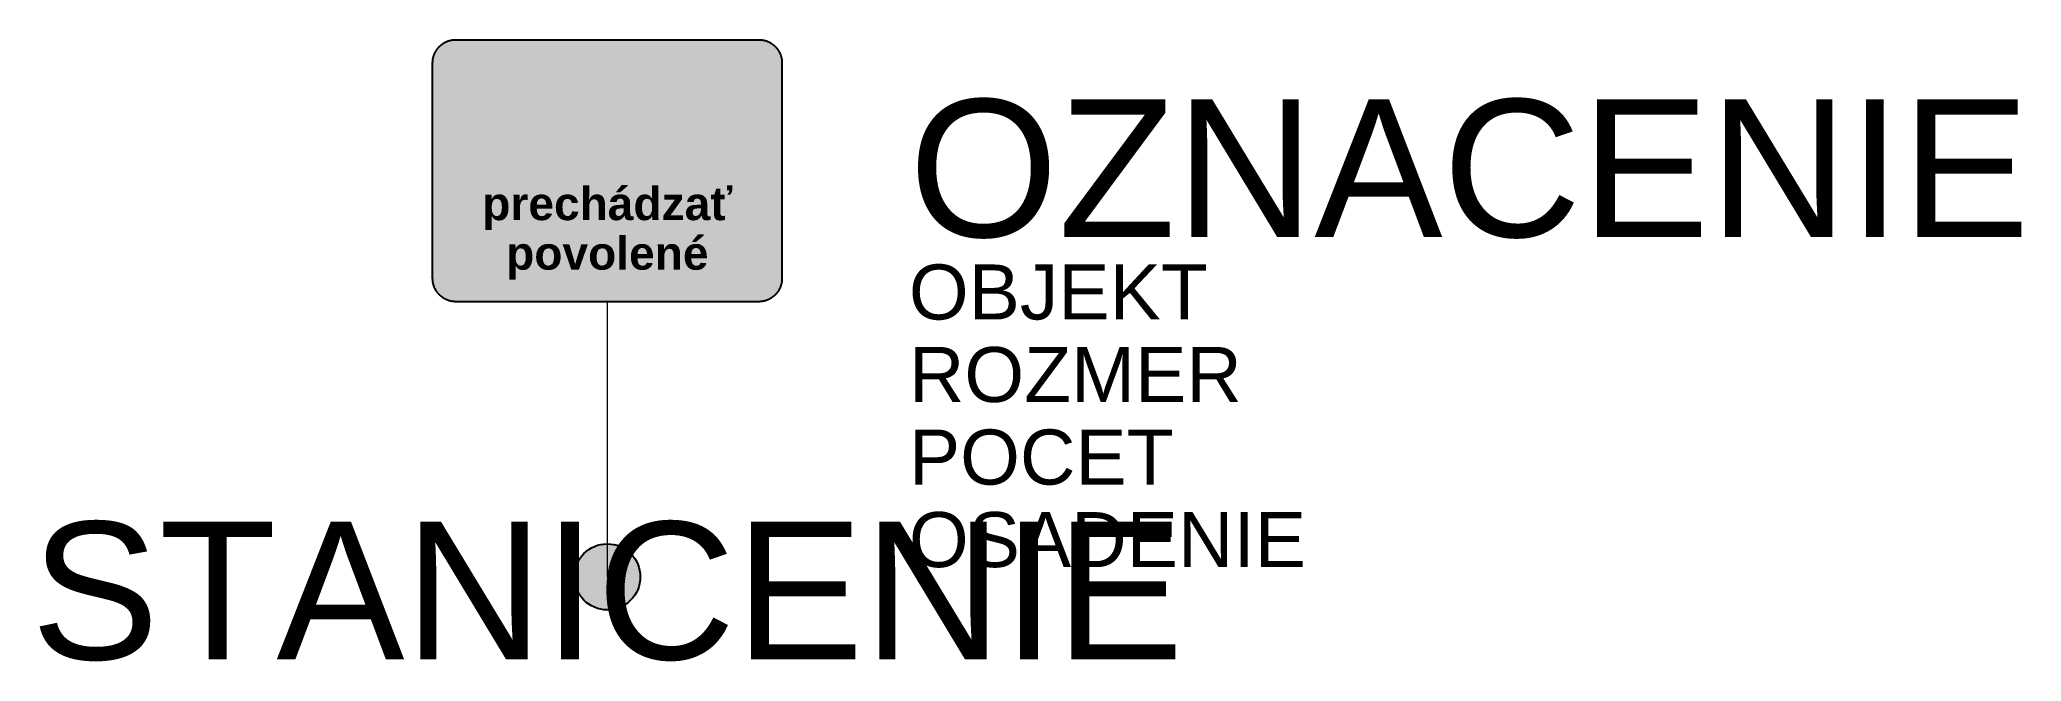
# Model space of a CAD drawing. Header units: metres. Extents: x -10.3 to 25.7, y -1.5 to 9.8.
import ezdxf
from ezdxf.enums import TextEntityAlignment as Align

# ---------------------------------------------------------------- set-up
doc = ezdxf.new("R2010")
doc.units = ezdxf.units.M
doc.layers.get('Defpoints').update_dxf_attribs({"color": 140, "lineweight": 5})
doc.styles.add('DZ', font='arialbd.ttf')
doc.styles.get("Standard").update_dxf_attribs({"font": 'arial.ttf'})

msp = doc.modelspace()

# ---------------------------------------------------------------- texts
at = {"color": 250, "true_color": 0x292829, "insert": (0, 6.242), "char_height": 0.6, "attachment_point": 5, "line_spacing_factor": 0.9, "style": 'DZ'}
msp.add_mtext_dynamic_manual_height_columns('prechádzať\\Ppovolené', width=2.22371, gutter_width=5, heights=[0], dxfattribs=at)
msp.add_attdef('OZNACENIE', (5.482, 6.177), '525', height=2.5)
msp.add_attdef('STANICENIE', text='', height=2.5).set_placement((0, 1), align=Align.TOP_CENTER)
at = {"layer": 'Defpoints'}
for tag, p, s in [('OBJEKT', (5.482, 4.677), ''), ('ROZMER', (5.482, 3.177), '315x420/450x600/562x750'), ('POCET', (5.482, 1.677), ''), ('OSADENIE', (5.482, 0.177), '')]:
    msp.add_attdef(tag, p, s, height=1, dxfattribs=at)

# ---------------------------------------------------------------- hatches: boundary and pattern name
at = {"true_color": 0xf1efea}
msp.add_hatch(color=7, dxfattribs=at).paths.add_polyline_path([(-2.752, 5), (-2.757, 5), (-2.762, 5), (-2.767, 5), (-2.773, 5), (-2.778, 5.001), (-2.783, 5.001), (-2.788, 5.002), (-2.793, 5.002), (-2.799, 5.003), (-2.804, 5.003), (-2.809, 5.004), (-2.814, 5.005), (-2.819, 5.005), (-2.824, 5.006), (-2.83, 5.007), (-2.835, 5.008), (-2.84, 5.009), (-2.845, 5.01), (-2.85, 5.012), (-2.855, 5.013), (-2.86, 5.014), (-2.865, 5.015), (-2.87, 5.017), (-2.875, 5.018), (-2.88, 5.02), (-2.885, 5.021), (-2.89, 5.023), (-2.894, 5.025), (-2.899, 5.027), (-2.904, 5.028), (-2.909, 5.03), (-2.914, 5.032), (-2.918, 5.034), (-2.923, 5.036), (-2.928, 5.038), (-2.933, 5.041), (-2.937, 5.043), (-2.942, 5.045), (-2.946, 5.047), (-2.951, 5.05), (-2.956, 5.052), (-2.96, 5.055), (-2.965, 5.057), (-2.969, 5.06), (-2.973, 5.063), (-2.978, 5.065), (-2.982, 5.068), (-2.987, 5.071), (-2.991, 5.074), (-2.995, 5.077), (-2.999, 5.08), (-3.004, 5.083), (-3.008, 5.086), (-3.012, 5.089), (-3.016, 5.093), (-3.02, 5.096), (-3.024, 5.099), (-3.028, 5.103), (-3.032, 5.106), (-3.036, 5.109), (-3.04, 5.113), (-3.044, 5.117), (-3.047, 5.12), (-3.051, 5.124), (-3.055, 5.128), (-3.058, 5.131), (-3.062, 5.135), (-3.065, 5.139), (-3.069, 5.143), (-3.072, 5.147), (-3.076, 5.151), (-3.079, 5.155), (-3.082, 5.159), (-3.086, 5.163), (-3.089, 5.167), (-3.092, 5.171), (-3.095, 5.176), (-3.098, 5.18), (-3.101, 5.184), (-3.104, 5.188), (-3.107, 5.193), (-3.109, 5.197), (-3.112, 5.201), (-3.115, 5.206), (-3.118, 5.21), (-3.12, 5.215), (-3.123, 5.219), (-3.125, 5.224), (-3.128, 5.229), (-3.13, 5.233), (-3.132, 5.238), (-3.134, 5.242), (-3.137, 5.247), (-3.139, 5.252), (-3.141, 5.256), (-3.143, 5.261), (-3.145, 5.266), (-3.147, 5.271), (-3.148, 5.276), (-3.15, 5.281), (-3.152, 5.285), (-3.154, 5.29), (-3.155, 5.295), (-3.157, 5.3), (-3.158, 5.305), (-3.16, 5.31), (-3.161, 5.315), (-3.162, 5.32), (-3.164, 5.325), (-3.165, 5.33), (-3.166, 5.335), (-3.167, 5.34), (-3.168, 5.345), (-3.169, 5.351), (-3.17, 5.356), (-3.17, 5.361), (-3.171, 5.366), (-3.172, 5.371), (-3.172, 5.376), (-3.173, 5.381), (-3.173, 5.387), (-3.174, 5.392), (-3.174, 5.397), (-3.174, 5.402), (-3.175, 5.408), (-3.175, 5.413), (-3.175, 5.418), (-3.175, 5.423), (-3.175, 9.339), (-3.175, 9.344), (-3.175, 9.35), (-3.175, 9.355), (-3.174, 9.36), (-3.174, 9.365), (-3.174, 9.371), (-3.173, 9.376), (-3.173, 9.381), (-3.172, 9.386), (-3.172, 9.391), (-3.171, 9.397), (-3.17, 9.402), (-3.17, 9.407), (-3.169, 9.412), (-3.168, 9.417), (-3.167, 9.422), (-3.166, 9.427), (-3.165, 9.432), (-3.164, 9.437), (-3.162, 9.442), (-3.161, 9.447), (-3.16, 9.452), (-3.158, 9.457), (-3.157, 9.462), (-3.155, 9.467), (-3.154, 9.472), (-3.152, 9.477), (-3.15, 9.482), (-3.148, 9.487), (-3.147, 9.492), (-3.145, 9.496), (-3.143, 9.501), (-3.141, 9.506), (-3.139, 9.511), (-3.137, 9.515), (-3.134, 9.52), (-3.132, 9.525), (-3.13, 9.529), (-3.128, 9.534), (-3.125, 9.538), (-3.123, 9.543), (-3.12, 9.548), (-3.118, 9.552), (-3.115, 9.556), (-3.112, 9.561), (-3.109, 9.565), (-3.107, 9.57), (-3.104, 9.574), (-3.101, 9.578), (-3.098, 9.583), (-3.095, 9.587), (-3.092, 9.591), (-3.089, 9.595), (-3.086, 9.599), (-3.082, 9.603), (-3.079, 9.607), (-3.076, 9.611), (-3.072, 9.615), (-3.069, 9.619), (-3.065, 9.623), (-3.062, 9.627), (-3.058, 9.631), (-3.055, 9.635), (-3.051, 9.638), (-3.047, 9.642), (-3.044, 9.646), (-3.04, 9.649), (-3.036, 9.653), (-3.032, 9.656), (-3.028, 9.66), (-3.024, 9.663), (-3.02, 9.667), (-3.016, 9.67), (-3.012, 9.673), (-3.008, 9.676), (-3.004, 9.679), (-2.999, 9.682), (-2.995, 9.685), (-2.991, 9.688), (-2.987, 9.691), (-2.982, 9.694), (-2.978, 9.697), (-2.973, 9.7), (-2.969, 9.702), (-2.965, 9.705), (-2.96, 9.708), (-2.956, 9.71), (-2.951, 9.713), (-2.946, 9.715), (-2.942, 9.717), (-2.937, 9.72), (-2.933, 9.722), (-2.928, 9.724), (-2.923, 9.726), (-2.918, 9.728), (-2.914, 9.73), (-2.909, 9.732), (-2.904, 9.734), (-2.899, 9.736), (-2.894, 9.738), (-2.89, 9.739), (-2.885, 9.741), (-2.88, 9.743), (-2.875, 9.744), (-2.87, 9.746), (-2.865, 9.747), (-2.86, 9.748), (-2.855, 9.75), (-2.85, 9.751), (-2.845, 9.752), (-2.84, 9.753), (-2.835, 9.754), (-2.83, 9.755), (-2.824, 9.756), (-2.819, 9.757), (-2.814, 9.758), (-2.809, 9.759), (-2.804, 9.759), (-2.799, 9.76), (-2.793, 9.76), (-2.788, 9.761), (-2.783, 9.761), (-2.778, 9.762), (-2.773, 9.762), (-2.767, 9.762), (-2.762, 9.762), (-2.757, 9.762), (-2.752, 9.762), (2.752, 9.762), (2.757, 9.762), (2.762, 9.762), (2.767, 9.762), (2.773, 9.762), (2.778, 9.762), (2.783, 9.761), (2.788, 9.761), (2.793, 9.76), (2.799, 9.76), (2.804, 9.759), (2.809, 9.759), (2.814, 9.758), (2.819, 9.757), (2.824, 9.756), (2.83, 9.755), (2.835, 9.754), (2.84, 9.753), (2.845, 9.752), (2.85, 9.751), (2.855, 9.75), (2.86, 9.748), (2.865, 9.747), (2.87, 9.746), (2.875, 9.744), (2.88, 9.743), (2.885, 9.741), (2.89, 9.739), (2.894, 9.738), (2.899, 9.736), (2.904, 9.734), (2.909, 9.732), (2.914, 9.73), (2.918, 9.728), (2.923, 9.726), (2.928, 9.724), (2.933, 9.722), (2.937, 9.72), (2.942, 9.717), (2.946, 9.715), (2.951, 9.713), (2.956, 9.71), (2.96, 9.708), (2.965, 9.705), (2.969, 9.702), (2.973, 9.7), (2.978, 9.697), (2.982, 9.694), (2.987, 9.691), (2.991, 9.688), (2.995, 9.685), (2.999, 9.682), (3.003, 9.679), (3.008, 9.676), (3.012, 9.673), (3.016, 9.67), (3.02, 9.667), (3.024, 9.663), (3.028, 9.66), (3.032, 9.656), (3.036, 9.653), (3.04, 9.649), (3.043, 9.646), (3.047, 9.642), (3.051, 9.638), (3.055, 9.635), (3.058, 9.631), (3.062, 9.627), (3.065, 9.623), (3.069, 9.619), (3.072, 9.615), (3.076, 9.611), (3.079, 9.607), (3.082, 9.603), (3.086, 9.599), (3.089, 9.595), (3.092, 9.591), (3.095, 9.587), (3.098, 9.583), (3.101, 9.578), (3.104, 9.574), (3.107, 9.57), (3.109, 9.565), (3.112, 9.561), (3.115, 9.556), (3.118, 9.552), (3.12, 9.548), (3.123, 9.543), (3.125, 9.538), (3.128, 9.534), (3.13, 9.529), (3.132, 9.525), (3.134, 9.52), (3.137, 9.515), (3.139, 9.511), (3.141, 9.506), (3.143, 9.501), (3.145, 9.496), (3.147, 9.492), (3.148, 9.487), (3.15, 9.482), (3.152, 9.477), (3.154, 9.472), (3.155, 9.467), (3.157, 9.462), (3.158, 9.457), (3.16, 9.452), (3.161, 9.447), (3.162, 9.442), (3.163, 9.437), (3.165, 9.432), (3.166, 9.427), (3.167, 9.422), (3.168, 9.417), (3.169, 9.412), (3.17, 9.407), (3.17, 9.402), (3.171, 9.397), (3.172, 9.391), (3.172, 9.386), (3.173, 9.381), (3.173, 9.376), (3.174, 9.371), (3.174, 9.365), (3.174, 9.36), (3.175, 9.355), (3.175, 9.35), (3.175, 9.344), (3.175, 9.339), (3.175, 5.423), (3.175, 5.418), (3.175, 5.413), (3.175, 5.408), (3.174, 5.402), (3.174, 5.397), (3.174, 5.392), (3.173, 5.387), (3.173, 5.381), (3.172, 5.376), (3.172, 5.371), (3.171, 5.366), (3.17, 5.361), (3.17, 5.356), (3.169, 5.351), (3.168, 5.345), (3.167, 5.34), (3.166, 5.335), (3.165, 5.33), (3.163, 5.325), (3.162, 5.32), (3.161, 5.315), (3.16, 5.31), (3.158, 5.305), (3.157, 5.3), (3.155, 5.295), (3.154, 5.29), (3.152, 5.285), (3.15, 5.281), (3.148, 5.276), (3.147, 5.271), (3.145, 5.266), (3.143, 5.261), (3.141, 5.256), (3.139, 5.252), (3.137, 5.247), (3.134, 5.242), (3.132, 5.238), (3.13, 5.233), (3.128, 5.229), (3.125, 5.224), (3.123, 5.219), (3.12, 5.215), (3.118, 5.21), (3.115, 5.206), (3.112, 5.201), (3.109, 5.197), (3.107, 5.193), (3.104, 5.188), (3.101, 5.184), (3.098, 5.18), (3.095, 5.176), (3.092, 5.171), (3.089, 5.167), (3.086, 5.163), (3.082, 5.159), (3.079, 5.155), (3.076, 5.151), (3.072, 5.147), (3.069, 5.143), (3.065, 5.139), (3.062, 5.135), (3.058, 5.131), (3.055, 5.128), (3.051, 5.124), (3.047, 5.12), (3.043, 5.117), (3.04, 5.113), (3.036, 5.109), (3.032, 5.106), (3.028, 5.103), (3.024, 5.099), (3.02, 5.096), (3.016, 5.093), (3.012, 5.089), (3.008, 5.086), (3.003, 5.083), (2.999, 5.08), (2.995, 5.077), (2.991, 5.074), (2.987, 5.071), (2.982, 5.068), (2.978, 5.065), (2.973, 5.063), (2.969, 5.06), (2.965, 5.057), (2.96, 5.055), (2.956, 5.052), (2.951, 5.05), (2.946, 5.047), (2.942, 5.045), (2.937, 5.043), (2.933, 5.041), (2.928, 5.038), (2.923, 5.036), (2.918, 5.034), (2.914, 5.032), (2.909, 5.03), (2.904, 5.028), (2.899, 5.027), (2.894, 5.025), (2.89, 5.023), (2.885, 5.021), (2.88, 5.02), (2.875, 5.018), (2.87, 5.017), (2.865, 5.015), (2.86, 5.014), (2.855, 5.013), (2.85, 5.012), (2.845, 5.01), (2.84, 5.009), (2.835, 5.008), (2.83, 5.007), (2.824, 5.006), (2.819, 5.005), (2.814, 5.005), (2.809, 5.004), (2.804, 5.003), (2.799, 5.003), (2.793, 5.002), (2.788, 5.002), (2.783, 5.001), (2.778, 5.001), (2.773, 5), (2.767, 5), (2.762, 5), (2.757, 5), (2.752, 5)])
at = {"true_color": 0x292829}
h = msp.add_hatch(color=250, dxfattribs=at)
h.paths.add_polyline_path([(-2.752, 5.106), (-2.76, 5.106), (-2.768, 5.106), (-2.776, 5.107), (-2.784, 5.107), (-2.792, 5.108), (-2.8, 5.109), (-2.808, 5.111), (-2.816, 5.112), (-2.823, 5.114), (-2.831, 5.116), (-2.839, 5.118), (-2.846, 5.12), (-2.854, 5.122), (-2.861, 5.125), (-2.868, 5.128), (-2.875, 5.131), (-2.882, 5.134), (-2.889, 5.137), (-2.896, 5.141), (-2.903, 5.144), (-2.91, 5.148), (-2.916, 5.152), (-2.923, 5.156), (-2.929, 5.16), (-2.935, 5.164), (-2.942, 5.169), (-2.948, 5.174), (-2.954, 5.178), (-2.959, 5.183), (-2.965, 5.188), (-2.971, 5.193), (-2.976, 5.199), (-2.981, 5.204), (-2.987, 5.21), (-2.992, 5.215), (-2.997, 5.221), (-3.001, 5.227), (-3.006, 5.233), (-3.011, 5.239), (-3.015, 5.246), (-3.019, 5.252), (-3.023, 5.259), (-3.027, 5.265), (-3.031, 5.272), (-3.034, 5.279), (-3.038, 5.286), (-3.041, 5.293), (-3.044, 5.3), (-3.047, 5.307), (-3.05, 5.314), (-3.053, 5.321), (-3.055, 5.329), (-3.057, 5.336), (-3.059, 5.344), (-3.061, 5.352), (-3.063, 5.359), (-3.064, 5.367), (-3.066, 5.375), (-3.067, 5.383), (-3.068, 5.391), (-3.068, 5.399), (-3.069, 5.407), (-3.069, 5.415), (-3.069, 5.423), (-3.069, 9.339), (-3.069, 9.347), (-3.069, 9.355), (-3.068, 9.364), (-3.068, 9.372), (-3.067, 9.38), (-3.066, 9.388), (-3.064, 9.395), (-3.063, 9.403), (-3.061, 9.411), (-3.059, 9.418), (-3.057, 9.426), (-3.055, 9.434), (-3.053, 9.441), (-3.05, 9.448), (-3.047, 9.456), (-3.044, 9.463), (-3.041, 9.47), (-3.038, 9.477), (-3.034, 9.484), (-3.031, 9.49), (-3.027, 9.497), (-3.023, 9.504), (-3.019, 9.51), (-3.015, 9.517), (-3.011, 9.523), (-3.006, 9.529), (-3.001, 9.535), (-2.997, 9.541), (-2.992, 9.547), (-2.987, 9.553), (-2.981, 9.558), (-2.976, 9.564), (-2.971, 9.569), (-2.965, 9.574), (-2.959, 9.579), (-2.954, 9.584), (-2.948, 9.589), (-2.942, 9.594), (-2.935, 9.598), (-2.929, 9.602), (-2.923, 9.607), (-2.916, 9.611), (-2.91, 9.615), (-2.903, 9.618), (-2.896, 9.622), (-2.889, 9.625), (-2.882, 9.629), (-2.875, 9.632), (-2.868, 9.635), (-2.861, 9.637), (-2.854, 9.64), (-2.846, 9.642), (-2.839, 9.645), (-2.831, 9.647), (-2.823, 9.649), (-2.816, 9.65), (-2.808, 9.652), (-2.8, 9.653), (-2.792, 9.654), (-2.784, 9.655), (-2.776, 9.656), (-2.768, 9.656), (-2.76, 9.657), (-2.752, 9.657), (2.752, 9.657), (2.76, 9.657), (2.768, 9.656), (2.776, 9.656), (2.784, 9.655), (2.792, 9.654), (2.8, 9.653), (2.808, 9.652), (2.816, 9.65), (2.823, 9.649), (2.831, 9.647), (2.839, 9.645), (2.846, 9.642), (2.853, 9.64), (2.861, 9.637), (2.868, 9.635), (2.875, 9.632), (2.882, 9.629), (2.889, 9.625), (2.896, 9.622), (2.903, 9.618), (2.91, 9.615), (2.916, 9.611), (2.923, 9.607), (2.929, 9.602), (2.935, 9.598), (2.942, 9.594), (2.948, 9.589), (2.954, 9.584), (2.959, 9.579), (2.965, 9.574), (2.971, 9.569), (2.976, 9.564), (2.981, 9.558), (2.987, 9.553), (2.992, 9.547), (2.997, 9.541), (3.001, 9.535), (3.006, 9.529), (3.011, 9.523), (3.015, 9.517), (3.019, 9.51), (3.023, 9.504), (3.027, 9.497), (3.031, 9.49), (3.034, 9.484), (3.038, 9.477), (3.041, 9.47), (3.044, 9.463), (3.047, 9.456), (3.05, 9.448), (3.052, 9.441), (3.055, 9.434), (3.057, 9.426), (3.059, 9.418), (3.061, 9.411), (3.063, 9.403), (3.064, 9.395), (3.066, 9.388), (3.067, 9.38), (3.068, 9.372), (3.068, 9.364), (3.069, 9.355), (3.069, 9.347), (3.069, 9.339), (3.069, 5.423), (3.069, 5.415), (3.069, 5.407), (3.068, 5.399), (3.068, 5.391), (3.067, 5.383), (3.066, 5.375), (3.064, 5.367), (3.063, 5.359), (3.061, 5.352), (3.059, 5.344), (3.057, 5.336), (3.055, 5.329), (3.052, 5.321), (3.05, 5.314), (3.047, 5.307), (3.044, 5.3), (3.041, 5.293), (3.038, 5.286), (3.034, 5.279), (3.031, 5.272), (3.027, 5.265), (3.023, 5.259), (3.019, 5.252), (3.015, 5.246), (3.011, 5.239), (3.006, 5.233), (3.001, 5.227), (2.997, 5.221), (2.992, 5.215), (2.987, 5.21), (2.981, 5.204), (2.976, 5.199), (2.971, 5.193), (2.965, 5.188), (2.959, 5.183), (2.954, 5.178), (2.948, 5.174), (2.942, 5.169), (2.935, 5.164), (2.929, 5.16), (2.923, 5.156), (2.916, 5.152), (2.91, 5.148), (2.903, 5.144), (2.896, 5.141), (2.889, 5.137), (2.882, 5.134), (2.875, 5.131), (2.868, 5.128), (2.861, 5.125), (2.853, 5.122), (2.846, 5.12), (2.839, 5.118), (2.831, 5.116), (2.823, 5.114), (2.816, 5.112), (2.808, 5.111), (2.8, 5.109), (2.792, 5.108), (2.784, 5.107), (2.776, 5.107), (2.768, 5.106), (2.76, 5.106), (2.752, 5.106)])
h.paths.add_polyline_path([(-2.752, 5.265), (-2.756, 5.265), (-2.76, 5.265), (-2.764, 5.265), (-2.768, 5.265), (-2.772, 5.266), (-2.776, 5.266), (-2.78, 5.267), (-2.784, 5.268), (-2.788, 5.269), (-2.791, 5.27), (-2.795, 5.271), (-2.799, 5.272), (-2.803, 5.273), (-2.806, 5.274), (-2.81, 5.276), (-2.813, 5.277), (-2.817, 5.279), (-2.82, 5.28), (-2.824, 5.282), (-2.827, 5.284), (-2.831, 5.286), (-2.834, 5.288), (-2.837, 5.29), (-2.84, 5.292), (-2.844, 5.294), (-2.847, 5.296), (-2.85, 5.298), (-2.853, 5.301), (-2.856, 5.303), (-2.858, 5.306), (-2.861, 5.308), (-2.864, 5.311), (-2.867, 5.314), (-2.869, 5.317), (-2.872, 5.319), (-2.874, 5.322), (-2.877, 5.325), (-2.879, 5.328), (-2.881, 5.331), (-2.883, 5.335), (-2.885, 5.338), (-2.887, 5.341), (-2.889, 5.344), (-2.891, 5.348), (-2.893, 5.351), (-2.895, 5.354), (-2.896, 5.358), (-2.898, 5.361), (-2.899, 5.365), (-2.901, 5.369), (-2.902, 5.372), (-2.903, 5.376), (-2.904, 5.38), (-2.905, 5.384), (-2.906, 5.387), (-2.907, 5.391), (-2.908, 5.395), (-2.909, 5.399), (-2.909, 5.403), (-2.91, 5.407), (-2.91, 5.411), (-2.91, 5.415), (-2.91, 5.419), (-2.91, 5.423), (-2.91, 9.339), (-2.91, 9.343), (-2.91, 9.347), (-2.91, 9.351), (-2.91, 9.355), (-2.909, 9.359), (-2.909, 9.363), (-2.908, 9.367), (-2.907, 9.371), (-2.906, 9.375), (-2.905, 9.379), (-2.904, 9.383), (-2.903, 9.386), (-2.902, 9.39), (-2.901, 9.394), (-2.899, 9.397), (-2.898, 9.401), (-2.896, 9.404), (-2.895, 9.408), (-2.893, 9.411), (-2.891, 9.415), (-2.889, 9.418), (-2.887, 9.421), (-2.885, 9.425), (-2.883, 9.428), (-2.881, 9.431), (-2.879, 9.434), (-2.877, 9.437), (-2.874, 9.44), (-2.872, 9.443), (-2.869, 9.446), (-2.867, 9.449), (-2.864, 9.451), (-2.861, 9.454), (-2.858, 9.457), (-2.856, 9.459), (-2.853, 9.462), (-2.85, 9.464), (-2.847, 9.466), (-2.844, 9.469), (-2.84, 9.471), (-2.837, 9.473), (-2.834, 9.475), (-2.831, 9.477), (-2.827, 9.479), (-2.824, 9.48), (-2.82, 9.482), (-2.817, 9.484), (-2.813, 9.485), (-2.81, 9.487), (-2.806, 9.488), (-2.803, 9.49), (-2.799, 9.491), (-2.795, 9.492), (-2.791, 9.493), (-2.788, 9.494), (-2.784, 9.495), (-2.78, 9.495), (-2.776, 9.496), (-2.772, 9.497), (-2.768, 9.497), (-2.764, 9.497), (-2.76, 9.498), (-2.756, 9.498), (-2.752, 9.498), (2.752, 9.498), (2.756, 9.498), (2.76, 9.498), (2.764, 9.497), (2.768, 9.497), (2.772, 9.497), (2.776, 9.496), (2.78, 9.495), (2.784, 9.495), (2.787, 9.494), (2.791, 9.493), (2.795, 9.492), (2.799, 9.491), (2.803, 9.49), (2.806, 9.488), (2.81, 9.487), (2.813, 9.485), (2.817, 9.484), (2.82, 9.482), (2.824, 9.48), (2.827, 9.479), (2.831, 9.477), (2.834, 9.475), (2.837, 9.473), (2.84, 9.471), (2.844, 9.469), (2.847, 9.466), (2.85, 9.464), (2.853, 9.462), (2.856, 9.459), (2.858, 9.457), (2.861, 9.454), (2.864, 9.451), (2.867, 9.449), (2.869, 9.446), (2.872, 9.443), (2.874, 9.44), (2.877, 9.437), (2.879, 9.434), (2.881, 9.431), (2.883, 9.428), (2.885, 9.425), (2.887, 9.421), (2.889, 9.418), (2.891, 9.415), (2.893, 9.411), (2.895, 9.408), (2.896, 9.404), (2.898, 9.401), (2.899, 9.397), (2.901, 9.394), (2.902, 9.39), (2.903, 9.386), (2.904, 9.383), (2.905, 9.379), (2.906, 9.375), (2.907, 9.371), (2.908, 9.367), (2.909, 9.363), (2.909, 9.359), (2.91, 9.355), (2.91, 9.351), (2.91, 9.347), (2.91, 9.343), (2.91, 9.339), (2.91, 5.423), (2.91, 5.419), (2.91, 5.415), (2.91, 5.411), (2.91, 5.407), (2.909, 5.403), (2.909, 5.399), (2.908, 5.395), (2.907, 5.391), (2.906, 5.387), (2.905, 5.384), (2.904, 5.38), (2.903, 5.376), (2.902, 5.372), (2.901, 5.369), (2.899, 5.365), (2.898, 5.361), (2.896, 5.358), (2.895, 5.354), (2.893, 5.351), (2.891, 5.348), (2.889, 5.344), (2.887, 5.341), (2.885, 5.338), (2.883, 5.335), (2.881, 5.331), (2.879, 5.328), (2.877, 5.325), (2.874, 5.322), (2.872, 5.319), (2.869, 5.317), (2.867, 5.314), (2.864, 5.311), (2.861, 5.308), (2.858, 5.306), (2.856, 5.303), (2.853, 5.301), (2.85, 5.298), (2.847, 5.296), (2.844, 5.294), (2.84, 5.292), (2.837, 5.29), (2.834, 5.288), (2.831, 5.286), (2.827, 5.284), (2.824, 5.282), (2.82, 5.28), (2.817, 5.279), (2.813, 5.277), (2.81, 5.276), (2.806, 5.274), (2.803, 5.273), (2.799, 5.272), (2.795, 5.271), (2.791, 5.27), (2.787, 5.269), (2.784, 5.268), (2.78, 5.267), (2.776, 5.266), (2.772, 5.266), (2.768, 5.265), (2.764, 5.265), (2.76, 5.265), (2.756, 5.265), (2.752, 5.265)], flags=16)
h = msp.add_hatch(color=250, dxfattribs=at)
h.paths.add_polyline_path([(0.974, 9.18), (0.249, 9.18), (0.245, 9.18), (0.242, 9.18), (0.238, 9.18), (0.234, 9.18), (0.23, 9.179), (0.226, 9.179), (0.223, 9.178), (0.219, 9.178), (0.215, 9.177), (0.212, 9.176), (0.208, 9.175), (0.204, 9.174), (0.201, 9.173), (0.197, 9.172), (0.194, 9.171), (0.19, 9.17), (0.187, 9.168), (0.183, 9.167), (0.18, 9.166), (0.177, 9.164), (0.173, 9.162), (0.17, 9.161), (0.167, 9.159), (0.164, 9.157), (0.16, 9.155), (0.157, 9.153), (0.154, 9.151), (0.151, 9.149), (0.148, 9.147), (0.145, 9.145), (0.143, 9.143), (0.14, 9.14), (0.137, 9.138), (0.134, 9.135), (0.132, 9.133), (0.129, 9.13), (0.127, 9.128), (0.124, 9.125), (0.122, 9.122), (0.119, 9.12), (0.117, 9.117), (0.115, 9.114), (0.112, 9.111), (0.11, 9.108), (0.108, 9.105), (0.106, 9.102), (0.104, 9.099), (0.102, 9.095), (0.101, 9.092), (0.099, 9.089), (0.097, 9.086), (0.096, 9.082), (0.094, 9.079), (0.093, 9.075), (0.091, 9.072), (0.09, 9.068), (0.089, 9.065), (0.088, 9.061), (0.086, 9.058), (0.085, 9.054), (0.085, 9.05), (0.084, 9.046), (0.083, 9.043), (0.082, 9.039), (0, 8.545), (-1.058, 8.545), (-1.061, 8.545), (-1.063, 8.545), (-1.065, 8.545), (-1.067, 8.545), (-1.069, 8.545), (-1.071, 8.544), (-1.073, 8.544), (-1.075, 8.544), (-1.077, 8.543), (-1.08, 8.543), (-1.082, 8.542), (-1.084, 8.542), (-1.086, 8.541), (-1.087, 8.54), (-1.089, 8.539), (-1.091, 8.539), (-1.093, 8.538), (-1.095, 8.537), (-1.097, 8.536), (-1.099, 8.535), (-1.1, 8.534), (-1.102, 8.533), (-1.104, 8.532), (-1.106, 8.531), (-1.107, 8.53), (-1.109, 8.529), (-1.111, 8.527), (-1.112, 8.526), (-1.114, 8.525), (-1.115, 8.523), (-1.117, 8.522), (-1.118, 8.521), (-1.12, 8.519), (-1.121, 8.518), (-1.122, 8.516), (-1.124, 8.515), (-1.125, 8.513), (-1.126, 8.511), (-1.127, 8.51), (-1.129, 8.508), (-1.13, 8.506), (-1.131, 8.505), (-1.132, 8.503), (-1.133, 8.501), (-1.134, 8.499), (-1.135, 8.497), (-1.136, 8.496), (-1.136, 8.494), (-1.137, 8.492), (-1.138, 8.49), (-1.139, 8.488), (-1.139, 8.486), (-1.14, 8.484), (-1.14, 8.482), (-1.141, 8.48), (-1.141, 8.478), (-1.142, 8.476), (-1.142, 8.474), (-1.142, 8.472), (-1.143, 8.469), (-1.143, 8.467), (-1.143, 8.465), (-1.143, 8.463), (-1.143, 8.461), (-1.143, 8.46), (-1.143, 8.46), (-1.143, 8.459), (-1.143, 8.459), (-1.143, 8.459), (-1.143, 8.458), (-1.143, 8.458), (-1.143, 8.457), (-1.143, 8.457), (-1.143, 8.457), (-1.143, 8.456), (-1.143, 8.456), (-1.143, 8.455), (-1.143, 8.455), (-1.143, 8.455), (-1.143, 8.454), (-1.143, 8.454), (-1.143, 8.453), (-1.143, 8.453), (-1.143, 8.453), (-1.143, 8.452), (-1.143, 8.452), (-1.142, 8.451), (-1.142, 8.451), (-1.142, 8.45), (-1.142, 8.45), (-1.142, 8.45), (-1.142, 8.449), (-1.142, 8.449), (-1.142, 8.448), (-1.142, 8.448), (-1.142, 8.448), (-1.058, 7.91), (-0.984, 7.91), (-0.981, 7.914), (-0.978, 7.918), (-0.975, 7.921), (-0.972, 7.925), (-0.968, 7.929), (-0.965, 7.932), (-0.962, 7.936), (-0.958, 7.939), (-0.955, 7.942), (-0.952, 7.946), (-0.948, 7.949), (-0.945, 7.952), (-0.941, 7.955), (-0.937, 7.958), (-0.934, 7.961), (-0.93, 7.964), (-0.926, 7.967), (-0.923, 7.97), (-0.919, 7.973), (-0.915, 7.975), (-0.911, 7.978), (-0.907, 7.981), (-0.903, 7.983), (-0.899, 7.986), (-0.895, 7.988), (-0.891, 7.991), (-0.887, 7.993), (-0.883, 7.995), (-0.879, 7.998), (-0.875, 8), (-0.871, 8.002), (-0.866, 8.004), (-0.862, 8.006), (-0.858, 8.008), (-0.853, 8.01), (-0.849, 8.012), (-0.845, 8.013), (-0.84, 8.015), (-0.836, 8.017), (-0.832, 8.018), (-0.827, 8.02), (-0.823, 8.021), (-0.818, 8.023), (-0.814, 8.024), (-0.809, 8.025), (-0.805, 8.027), (-0.8, 8.028), (-0.795, 8.029), (-0.791, 8.03), (-0.786, 8.031), (-0.781, 8.032), (-0.777, 8.033), (-0.772, 8.033), (-0.767, 8.034), (-0.763, 8.035), (-0.758, 8.035), (-0.753, 8.036), (-0.748, 8.036), (-0.744, 8.037), (-0.739, 8.037), (-0.734, 8.037), (-0.729, 8.037), (-0.725, 8.037), (-0.72, 8.037), (-0.715, 8.037), (-0.71, 8.037), (-0.705, 8.037), (-0.701, 8.037), (-0.696, 8.037), (-0.691, 8.036), (-0.686, 8.036), (-0.681, 8.035), (-0.677, 8.035), (-0.672, 8.034), (-0.667, 8.033), (-0.663, 8.033), (-0.658, 8.032), (-0.653, 8.031), (-0.649, 8.03), (-0.644, 8.029), (-0.639, 8.028), (-0.635, 8.027), (-0.63, 8.025), (-0.626, 8.024), (-0.621, 8.023), (-0.617, 8.021), (-0.612, 8.02), (-0.608, 8.018), (-0.603, 8.017), (-0.599, 8.015), (-0.595, 8.013), (-0.59, 8.012), (-0.586, 8.01), (-0.582, 8.008), (-0.577, 8.006), (-0.573, 8.004), (-0.569, 8.002), (-0.565, 8), (-0.56, 7.998), (-0.556, 7.995), (-0.552, 7.993), (-0.548, 7.991), (-0.544, 7.988), (-0.54, 7.986), (-0.536, 7.983), (-0.532, 7.981), (-0.528, 7.978), (-0.524, 7.975), (-0.521, 7.973), (-0.517, 7.97), (-0.513, 7.967), (-0.509, 7.964), (-0.506, 7.961), (-0.502, 7.958), (-0.498, 7.955), (-0.495, 7.952), (-0.491, 7.949), (-0.488, 7.946), (-0.484, 7.942), (-0.481, 7.939), (-0.478, 7.936), (-0.474, 7.932), (-0.471, 7.929), (-0.468, 7.925), (-0.465, 7.921), (-0.461, 7.918), (-0.458, 7.914), (-0.455, 7.91), (0, 7.91), (0, 7.917), (0, 7.924), (0, 7.931), (0.001, 7.938), (0.001, 7.944), (0.002, 7.951), (0.002, 7.958), (0.003, 7.965), (0.003, 7.971), (0.004, 7.978), (0.005, 7.985), (0.006, 7.992), (0.007, 7.998), (0.008, 8.005), (0.009, 8.012), (0.011, 8.018), (0.012, 8.025), (0.013, 8.031), (0.015, 8.038), (0.017, 8.044), (0.018, 8.051), (0.02, 8.058), (0.022, 8.064), (0.024, 8.07), (0.026, 8.077), (0.028, 8.083), (0.03, 8.09), (0.032, 8.096), (0.035, 8.102), (0.037, 8.108), (0.039, 8.115), (0.042, 8.121), (0.044, 8.127), (0.047, 8.133), (0.05, 8.139), (0.053, 8.146), (0.056, 8.152), (0.059, 8.158), (0.062, 8.164), (0.065, 8.17), (0.068, 8.175), (0.071, 8.181), (0.075, 8.187), (0.078, 8.193), (0.082, 8.199), (0.085, 8.204), (0.089, 8.21), (0.092, 8.216), (0.096, 8.221), (0.1, 8.227), (0.104, 8.232), (0.108, 8.238), (0.112, 8.243), (0.116, 8.249), (0.12, 8.254), (0.125, 8.259), (0.129, 8.264), (0.133, 8.27), (0.138, 8.275), (0.142, 8.28), (0.147, 8.285), (0.152, 8.29), (0.156, 8.295), (0.161, 8.3), (0.166, 8.304), (0.171, 8.309), (0.176, 8.314), (0.181, 8.318), (0.186, 8.323), (0.191, 8.327), (0.196, 8.332), (0.202, 8.336), (0.207, 8.34), (0.212, 8.345), (0.217, 8.349), (0.223, 8.353), (0.228, 8.357), (0.234, 8.361), (0.239, 8.364), (0.245, 8.368), (0.251, 8.372), (0.256, 8.376), (0.262, 8.379), (0.268, 8.383), (0.274, 8.386), (0.279, 8.389), (0.285, 8.393), (0.291, 8.396), (0.297, 8.399), (0.303, 8.402), (0.309, 8.405), (0.315, 8.408), (0.321, 8.411), (0.327, 8.414), (0.334, 8.416), (0.34, 8.419), (0.346, 8.421), (0.352, 8.424), (0.358, 8.426), (0.365, 8.428), (0.371, 8.431), (0.377, 8.433), (0.384, 8.435), (0.39, 8.437), (0.397, 8.439), (0.403, 8.441), (0.41, 8.442), (0.416, 8.444), (0.423, 8.446), (0.429, 8.447), (0.436, 8.449), (0.442, 8.45), (0.449, 8.451), (0.456, 8.453), (0.462, 8.454), (0.469, 8.455), (0.476, 8.456), (0.482, 8.457), (0.489, 8.457), (0.496, 8.458), (0.503, 8.459), (0.509, 8.459), (0.516, 8.46), (0.523, 8.46), (0.53, 8.46), (0.537, 8.461), (0.543, 8.461), (0.55, 8.461), (0.558, 8.461), (0.566, 8.46), (0.573, 8.46), (0.581, 8.46), (0.588, 8.459), (0.596, 8.459), (0.604, 8.458), (0.611, 8.457), (0.619, 8.456), (0.626, 8.455), (0.634, 8.454), (0.641, 8.453), (0.649, 8.452), (0.656, 8.45), (0.663, 8.449), (0.671, 8.447), (0.678, 8.446), (0.685, 8.444), (0.693, 8.442), (0.7, 8.44), (0.707, 8.438), (0.714, 8.436), (0.721, 8.433), (0.729, 8.431), (0.736, 8.429), (0.743, 8.426), (0.75, 8.423), (0.757, 8.421), (0.764, 8.418), (0.77, 8.415), (0.777, 8.412), (0.784, 8.409), (0.791, 8.405), (0.798, 8.402), (0.804, 8.399), (0.811, 8.395), (0.817, 8.392), (0.824, 8.388), (0.83, 8.384), (0.837, 8.38), (0.843, 8.376), (0.85, 8.372), (0.856, 8.368), (0.862, 8.364), (0.868, 8.36), (0.874, 8.355), (0.88, 8.351), (0.886, 8.346), (0.892, 8.342), (0.898, 8.337), (0.904, 8.332), (0.91, 8.327), (0.915, 8.322), (0.921, 8.317), (0.927, 8.312), (0.932, 8.307), (0.938, 8.301), (0.943, 8.296), (0.948, 8.291), (0.953, 8.285), (0.959, 8.279), (0.964, 8.274), (0.969, 8.268), (0.974, 8.262)])
h.paths.add_polyline_path([(0.762, 9.053), (0.226, 9.053), (0.225, 9.053), (0.224, 9.053), (0.223, 9.053), (0.223, 9.053), (0.222, 9.053), (0.221, 9.053), (0.22, 9.053), (0.219, 9.053), (0.218, 9.053), (0.217, 9.052), (0.216, 9.052), (0.215, 9.052), (0.214, 9.052), (0.213, 9.051), (0.212, 9.051), (0.212, 9.051), (0.211, 9.05), (0.21, 9.05), (0.209, 9.05), (0.208, 9.049), (0.207, 9.049), (0.207, 9.048), (0.206, 9.048), (0.205, 9.048), (0.204, 9.047), (0.203, 9.047), (0.203, 9.046), (0.202, 9.046), (0.201, 9.045), (0.2, 9.044), (0.2, 9.044), (0.199, 9.043), (0.198, 9.043), (0.198, 9.042), (0.197, 9.041), (0.196, 9.041), (0.196, 9.04), (0.195, 9.04), (0.194, 9.039), (0.194, 9.038), (0.193, 9.037), (0.193, 9.037), (0.192, 9.036), (0.192, 9.035), (0.191, 9.034), (0.191, 9.034), (0.19, 9.033), (0.19, 9.032), (0.189, 9.031), (0.189, 9.031), (0.188, 9.03), (0.188, 9.029), (0.188, 9.028), (0.187, 9.027), (0.187, 9.026), (0.187, 9.025), (0.186, 9.024), (0.186, 9.024), (0.186, 9.023), (0.185, 9.022), (0.185, 9.021), (0.185, 9.02), (0.185, 9.019), (0.185, 9.018), (0.106, 8.545), (0.762, 8.545)], flags=16)
edge = h.paths.add_edge_path(flags=16)
edge.add_line((1.058, 7.91), (1.058, 7.917))
edge.add_line((1.058, 7.917), (1.058, 7.923))
edge.add_line((1.058, 7.923), (1.058, 7.929))
edge.add_line((1.058, 7.929), (1.058, 7.936))
edge.add_line((1.058, 7.936), (1.057, 7.942))
edge.add_line((1.057, 7.942), (1.057, 7.948))
edge.add_line((1.057, 7.948), (1.056, 7.954))
edge.add_line((1.056, 7.954), (1.056, 7.961))
edge.add_line((1.056, 7.961), (1.055, 7.967))
edge.add_line((1.055, 7.967), (1.054, 7.973))
edge.add_line((1.054, 7.973), (1.054, 7.979))
edge.add_line((1.054, 7.979), (1.053, 7.985))
edge.add_line((1.053, 7.985), (1.052, 7.992))
edge.add_line((1.052, 7.992), (1.051, 7.998))
edge.add_line((1.051, 7.998), (1.05, 8.004))
edge.add_line((1.05, 8.004), (1.048, 8.01))
edge.add_line((1.048, 8.01), (1.047, 8.016))
edge.add_line((1.047, 8.016), (1.046, 8.022))
edge.add_line((1.046, 8.022), (1.044, 8.028))
edge.add_line((1.044, 8.028), (1.043, 8.034))
edge.add_line((1.043, 8.034), (1.041, 8.04))
edge.add_line((1.041, 8.04), (1.04, 8.046))
edge.add_line((1.04, 8.046), (1.038, 8.052))
edge.add_line((1.038, 8.052), (1.036, 8.058))
edge.add_line((1.036, 8.058), (1.034, 8.064))
edge.add_line((1.034, 8.064), (1.033, 8.07))
edge.add_line((1.033, 8.07), (1.031, 8.076))
edge.add_line((1.031, 8.076), (1.029, 8.082))
edge.add_line((1.029, 8.082), (1.026, 8.087))
edge.add_line((1.026, 8.087), (1.024, 8.093))
edge.add_line((1.024, 8.093), (1.022, 8.099))
edge.add_line((1.022, 8.099), (1.02, 8.105))
edge.add_line((1.02, 8.105), (1.017, 8.11))
edge.add_line((1.017, 8.11), (1.015, 8.116))
edge.add_line((1.015, 8.116), (1.012, 8.122))
edge.add_line((1.012, 8.122), (1.01, 8.127))
edge.add_line((1.01, 8.127), (1.007, 8.133))
edge.add_line((1.007, 8.133), (1.004, 8.139))
edge.add_line((1.004, 8.139), (1.001, 8.144))
edge.add_line((1.001, 8.144), (0.998, 8.15))
edge.add_line((0.998, 8.15), (0.996, 8.155))
edge.add_line((0.996, 8.155), (0.993, 8.16))
edge.add_line((0.993, 8.16), (0.989, 8.166))
edge.add_line((0.989, 8.166), (0.986, 8.171))
edge.add_line((0.986, 8.171), (0.983, 8.176))
edge.add_line((0.983, 8.176), (0.98, 8.182))
edge.add_line((0.98, 8.182), (0.976, 8.187))
edge.add_line((0.976, 8.187), (0.973, 8.192))
edge.add_line((0.973, 8.192), (0.969, 8.197))
edge.add_line((0.969, 8.197), (0.966, 8.202))
edge.add_line((0.966, 8.202), (0.962, 8.208))
edge.add_line((0.962, 8.208), (0.959, 8.213))
edge.add_line((0.959, 8.213), (0.955, 8.218))
edge.add_line((0.955, 8.218), (0.951, 8.222))
edge.add_line((0.951, 8.222), (0.947, 8.227))
edge.add_line((0.947, 8.227), (0.943, 8.232))
edge.add_line((0.943, 8.232), (0.939, 8.237))
edge.add_line((0.939, 8.237), (0.935, 8.242))
edge.add_line((0.935, 8.242), (0.931, 8.247))
edge.add_line((0.931, 8.247), (0.927, 8.251))
edge.add_line((0.927, 8.251), (0.923, 8.256))
edge.add_line((0.923, 8.256), (0.918, 8.261))
edge.add_line((0.918, 8.261), (0.914, 8.265))
edge.add_line((0.914, 8.265), (0.91, 8.27))
edge.add_line((0.91, 8.27), (0.905, 8.274))
edge.add_line((0.905, 8.274), (0.901, 8.278))
edge.add_line((0.901, 8.278), (0.896, 8.283))
edge.add_line((0.896, 8.283), (0.891, 8.287))
edge.add_line((0.891, 8.287), (0.887, 8.291))
edge.add_line((0.887, 8.291), (0.882, 8.295))
edge.add_line((0.882, 8.295), (0.877, 8.299))
edge.add_line((0.877, 8.299), (0.872, 8.303))
edge.add_line((0.872, 8.303), (0.867, 8.307))
edge.add_line((0.867, 8.307), (0.863, 8.311))
edge.add_line((0.863, 8.311), (0.858, 8.315))
edge.add_line((0.858, 8.315), (0.853, 8.319))
edge.add_line((0.853, 8.319), (0.847, 8.322))
edge.add_line((0.847, 8.322), (0.842, 8.326))
edge.add_line((0.842, 8.326), (0.837, 8.33))
edge.add_line((0.837, 8.33), (0.832, 8.333))
edge.add_line((0.832, 8.333), (0.827, 8.336))
edge.add_line((0.827, 8.336), (0.822, 8.34))
edge.add_line((0.822, 8.34), (0.816, 8.343))
edge.add_line((0.816, 8.343), (0.811, 8.346))
edge.add_line((0.811, 8.346), (0.806, 8.349))
edge.add_line((0.806, 8.349), (0.8, 8.353))
edge.add_line((0.8, 8.353), (0.795, 8.356))
edge.add_line((0.795, 8.356), (0.79, 8.359))
edge.add_line((0.79, 8.359), (0.784, 8.361))
edge.add_line((0.784, 8.361), (0.779, 8.364))
edge.add_line((0.779, 8.364), (0.773, 8.367))
edge.add_line((0.773, 8.367), (0.767, 8.37))
edge.add_line((0.767, 8.37), (0.762, 8.372))
edge.add_line((0.762, 8.372), (0.756, 8.375))
edge.add_line((0.756, 8.375), (0.75, 8.377))
edge.add_line((0.75, 8.377), (0.745, 8.38))
edge.add_line((0.745, 8.38), (0.739, 8.382))
edge.add_line((0.739, 8.382), (0.733, 8.384))
edge.add_line((0.733, 8.384), (0.727, 8.386))
edge.add_line((0.727, 8.386), (0.722, 8.389))
edge.add_line((0.722, 8.389), (0.716, 8.391))
edge.add_line((0.716, 8.391), (0.71, 8.393))
edge.add_line((0.71, 8.393), (0.704, 8.395))
edge.add_line((0.704, 8.395), (0.698, 8.396))
edge.add_line((0.698, 8.396), (0.692, 8.398))
edge.add_line((0.692, 8.398), (0.686, 8.4))
edge.add_line((0.686, 8.4), (0.68, 8.401))
edge.add_line((0.68, 8.401), (0.674, 8.403))
edge.add_line((0.674, 8.403), (0.668, 8.405))
edge.add_line((0.668, 8.405), (0.662, 8.406))
edge.add_line((0.662, 8.406), (0.656, 8.407))
edge.add_line((0.656, 8.407), (0.65, 8.408))
edge.add_line((0.65, 8.408), (0.644, 8.41))
edge.add_line((0.644, 8.41), (0.638, 8.411))
edge.add_line((0.638, 8.411), (0.631, 8.412))
edge.add_line((0.631, 8.412), (0.625, 8.413))
edge.add_line((0.625, 8.413), (0.619, 8.414))
edge.add_line((0.619, 8.414), (0.613, 8.415))
edge.add_line((0.613, 8.415), (0.607, 8.415))
edge.add_line((0.607, 8.415), (0.601, 8.416))
edge.add_line((0.601, 8.416), (0.594, 8.417))
edge.add_line((0.594, 8.417), (0.588, 8.417))
edge.add_line((0.588, 8.417), (0.582, 8.417))
edge.add_line((0.582, 8.417), (0.576, 8.418))
edge.add_line((0.576, 8.418), (0.569, 8.418))
edge.add_line((0.569, 8.418), (0.563, 8.418))
edge.add_line((0.563, 8.418), (0.557, 8.418))
edge.add_line((0.557, 8.418), (0.55, 8.418))
edge.add_line((0.55, 8.418), (0.544, 8.418))
edge.add_line((0.544, 8.418), (0.538, 8.418))
edge.add_line((0.538, 8.418), (0.531, 8.418))
edge.add_line((0.531, 8.418), (0.525, 8.418))
edge.add_line((0.525, 8.418), (0.519, 8.417))
edge.add_line((0.519, 8.417), (0.513, 8.417))
edge.add_line((0.513, 8.417), (0.506, 8.417))
edge.add_line((0.506, 8.417), (0.5, 8.416))
edge.add_line((0.5, 8.416), (0.494, 8.415))
edge.add_line((0.494, 8.415), (0.488, 8.415))
edge.add_line((0.488, 8.415), (0.482, 8.414))
edge.add_line((0.482, 8.414), (0.475, 8.413))
edge.add_line((0.475, 8.413), (0.469, 8.412))
edge.add_line((0.469, 8.412), (0.463, 8.411))
edge.add_line((0.463, 8.411), (0.457, 8.41))
edge.add_line((0.457, 8.41), (0.451, 8.408))
edge.add_line((0.451, 8.408), (0.445, 8.407))
edge.add_line((0.445, 8.407), (0.439, 8.406))
edge.add_line((0.439, 8.406), (0.433, 8.405))
edge.add_line((0.433, 8.405), (0.426, 8.403))
edge.add_line((0.426, 8.403), (0.42, 8.401))
edge.add_line((0.42, 8.401), (0.415, 8.4))
edge.add_line((0.415, 8.4), (0.409, 8.398))
edge.add_line((0.409, 8.398), (0.403, 8.396))
edge.add_line((0.403, 8.396), (0.397, 8.395))
edge.add_line((0.397, 8.395), (0.391, 8.393))
edge.add_line((0.391, 8.393), (0.385, 8.391))
edge.add_line((0.385, 8.391), (0.379, 8.389))
edge.add_line((0.379, 8.389), (0.373, 8.386))
edge.add_line((0.373, 8.386), (0.367, 8.384))
edge.add_line((0.367, 8.384), (0.362, 8.382))
edge.add_line((0.362, 8.382), (0.356, 8.38))
edge.add_line((0.356, 8.38), (0.35, 8.377))
edge.add_line((0.35, 8.377), (0.344, 8.375))
edge.add_line((0.344, 8.375), (0.339, 8.372))
edge.add_line((0.339, 8.372), (0.333, 8.37))
edge.add_line((0.333, 8.37), (0.328, 8.367))
edge.add_line((0.328, 8.367), (0.322, 8.364))
edge.add_line((0.322, 8.364), (0.317, 8.361))
edge.add_line((0.317, 8.361), (0.311, 8.359))
edge.add_line((0.311, 8.359), (0.306, 8.356))
edge.add_line((0.306, 8.356), (0.3, 8.353))
edge.add_line((0.3, 8.353), (0.295, 8.349))
edge.add_line((0.295, 8.349), (0.289, 8.346))
edge.add_line((0.289, 8.346), (0.284, 8.343))
edge.add_line((0.284, 8.343), (0.279, 8.34))
edge.add_line((0.279, 8.34), (0.274, 8.336))
edge.add_line((0.274, 8.336), (0.269, 8.333))
edge.add_line((0.269, 8.333), (0.263, 8.33))
edge.add_line((0.263, 8.33), (0.258, 8.326))
edge.add_line((0.258, 8.326), (0.253, 8.322))
edge.add_line((0.253, 8.322), (0.248, 8.319))
edge.add_line((0.248, 8.319), (0.243, 8.315))
edge.add_line((0.243, 8.315), (0.238, 8.311))
edge.add_line((0.238, 8.311), (0.233, 8.307))
edge.add_line((0.233, 8.307), (0.228, 8.303))
edge.add_line((0.228, 8.303), (0.224, 8.299))
edge.add_line((0.224, 8.299), (0.219, 8.295))
edge.add_line((0.219, 8.295), (0.214, 8.291))
edge.add_line((0.214, 8.291), (0.209, 8.287))
edge.add_line((0.209, 8.287), (0.205, 8.283))
edge.add_line((0.205, 8.283), (0.2, 8.278))
edge.add_line((0.2, 8.278), (0.196, 8.274))
edge.add_line((0.196, 8.274), (0.191, 8.27))
edge.add_line((0.191, 8.27), (0.187, 8.265))
edge.add_line((0.187, 8.265), (0.182, 8.261))
edge.add_line((0.182, 8.261), (0.178, 8.256))
edge.add_line((0.178, 8.256), (0.174, 8.251))
edge.add_line((0.174, 8.251), (0.17, 8.247))
edge.add_line((0.17, 8.247), (0.165, 8.242))
edge.add_line((0.165, 8.242), (0.161, 8.237))
edge.add_line((0.161, 8.237), (0.157, 8.232))
edge.add_line((0.157, 8.232), (0.153, 8.227))
edge.add_line((0.153, 8.227), (0.15, 8.222))
edge.add_line((0.15, 8.222), (0.146, 8.218))
edge.add_line((0.146, 8.218), (0.142, 8.213))
edge.add_line((0.142, 8.213), (0.138, 8.208))
edge.add_line((0.138, 8.208), (0.135, 8.202))
edge.add_line((0.135, 8.202), (0.131, 8.197))
edge.add_line((0.131, 8.197), (0.128, 8.192))
edge.add_line((0.128, 8.192), (0.124, 8.187))
edge.add_line((0.124, 8.187), (0.121, 8.182))
edge.add_line((0.121, 8.182), (0.118, 8.176))
edge.add_line((0.118, 8.176), (0.114, 8.171))
edge.add_line((0.114, 8.171), (0.111, 8.166))
edge.add_line((0.111, 8.166), (0.108, 8.16))
edge.add_line((0.108, 8.16), (0.105, 8.155))
edge.add_line((0.105, 8.155), (0.102, 8.15))
edge.add_line((0.102, 8.15), (0.099, 8.144))
edge.add_line((0.099, 8.144), (0.096, 8.139))
edge.add_line((0.096, 8.139), (0.094, 8.133))
edge.add_line((0.094, 8.133), (0.091, 8.127))
edge.add_line((0.091, 8.127), (0.088, 8.122))
edge.add_line((0.088, 8.122), (0.086, 8.116))
edge.add_line((0.086, 8.116), (0.083, 8.11))
edge.add_line((0.083, 8.11), (0.081, 8.105))
edge.add_line((0.081, 8.105), (0.079, 8.099))
edge.add_line((0.079, 8.099), (0.076, 8.093))
edge.add_line((0.076, 8.093), (0.074, 8.087))
edge.add_line((0.074, 8.087), (0.072, 8.082))
edge.add_line((0.072, 8.082), (0.07, 8.076))
edge.add_line((0.07, 8.076), (0.068, 8.07))
edge.add_line((0.068, 8.07), (0.066, 8.064))
edge.add_line((0.066, 8.064), (0.064, 8.058))
edge.add_line((0.064, 8.058), (0.062, 8.052))
edge.add_line((0.062, 8.052), (0.061, 8.046))
edge.add_line((0.061, 8.046), (0.059, 8.04))
edge.add_line((0.059, 8.04), (0.058, 8.034))
edge.add_line((0.058, 8.034), (0.056, 8.028))
edge.add_line((0.056, 8.028), (0.055, 8.022))
edge.add_line((0.055, 8.022), (0.053, 8.016))
edge.add_line((0.053, 8.016), (0.052, 8.01))
edge.add_line((0.052, 8.01), (0.051, 8.004))
edge.add_line((0.051, 8.004), (0.05, 7.998))
edge.add_line((0.05, 7.998), (0.049, 7.992))
edge.add_line((0.049, 7.992), (0.048, 7.985))
edge.add_line((0.048, 7.985), (0.047, 7.979))
edge.add_line((0.047, 7.979), (0.046, 7.973))
edge.add_line((0.046, 7.973), (0.045, 7.967))
edge.add_line((0.045, 7.967), (0.045, 7.961))
edge.add_line((0.045, 7.961), (0.044, 7.954))
edge.add_line((0.044, 7.954), (0.044, 7.948))
edge.add_line((0.044, 7.948), (0.043, 7.942))
edge.add_line((0.043, 7.942), (0.043, 7.936))
edge.add_line((0.043, 7.936), (0.043, 7.929))
edge.add_line((0.043, 7.929), (0.042, 7.923))
edge.add_line((0.042, 7.923), (0.042, 7.917))
edge.add_line((0.042, 7.917), (0.042, 7.91))
edge.add_line((0.042, 7.91), (0.042, 7.904))
edge.add_line((0.042, 7.904), (0.042, 7.898))
edge.add_line((0.042, 7.898), (0.043, 7.891))
edge.add_line((0.043, 7.891), (0.043, 7.885))
edge.add_line((0.043, 7.885), (0.043, 7.879))
edge.add_line((0.043, 7.879), (0.044, 7.873))
edge.add_line((0.044, 7.873), (0.044, 7.866))
edge.add_line((0.044, 7.866), (0.045, 7.86))
edge.add_line((0.045, 7.86), (0.045, 7.854))
edge.add_line((0.045, 7.854), (0.046, 7.848))
edge.add_line((0.046, 7.848), (0.047, 7.842))
edge.add_line((0.047, 7.842), (0.048, 7.835))
edge.add_line((0.048, 7.835), (0.049, 7.829))
edge.add_line((0.049, 7.829), (0.05, 7.823))
edge.add_line((0.05, 7.823), (0.051, 7.817))
edge.add_line((0.051, 7.817), (0.052, 7.811))
edge.add_line((0.052, 7.811), (0.053, 7.805))
edge.add_line((0.053, 7.805), (0.055, 7.799))
edge.add_line((0.055, 7.799), (0.056, 7.793))
edge.add_line((0.056, 7.793), (0.058, 7.787))
edge.add_line((0.058, 7.787), (0.059, 7.781))
edge.add_line((0.059, 7.781), (0.061, 7.775))
edge.add_line((0.061, 7.775), (0.062, 7.769))
edge.add_line((0.062, 7.769), (0.064, 7.763))
edge.add_line((0.064, 7.763), (0.066, 7.757))
edge.add_line((0.066, 7.757), (0.068, 7.751))
edge.add_line((0.068, 7.751), (0.07, 7.745))
edge.add_line((0.07, 7.745), (0.072, 7.739))
edge.add_line((0.072, 7.739), (0.074, 7.733))
edge.add_line((0.074, 7.733), (0.076, 7.727))
edge.add_line((0.076, 7.727), (0.079, 7.722))
edge.add_line((0.079, 7.722), (0.081, 7.716))
edge.add_line((0.081, 7.716), (0.083, 7.71))
edge.add_line((0.083, 7.71), (0.086, 7.705))
edge.add_line((0.086, 7.705), (0.088, 7.699))
edge.add_line((0.088, 7.699), (0.091, 7.693))
edge.add_line((0.091, 7.693), (0.094, 7.688))
edge.add_line((0.094, 7.688), (0.096, 7.682))
edge.add_line((0.096, 7.682), (0.099, 7.677))
edge.add_line((0.099, 7.677), (0.102, 7.671))
edge.add_line((0.102, 7.671), (0.105, 7.666))
edge.add_line((0.105, 7.666), (0.108, 7.66))
edge.add_line((0.108, 7.66), (0.111, 7.655))
edge.add_line((0.111, 7.655), (0.114, 7.65))
edge.add_line((0.114, 7.65), (0.118, 7.644))
edge.add_line((0.118, 7.644), (0.121, 7.639))
edge.add_line((0.121, 7.639), (0.124, 7.634))
edge.add_line((0.124, 7.634), (0.128, 7.629))
edge.add_line((0.128, 7.629), (0.131, 7.623))
edge.add_line((0.131, 7.623), (0.135, 7.618))
edge.add_line((0.135, 7.618), (0.138, 7.613))
edge.add_line((0.138, 7.613), (0.142, 7.608))
edge.add_line((0.142, 7.608), (0.146, 7.603))
edge.add_line((0.146, 7.603), (0.15, 7.598))
edge.add_line((0.15, 7.598), (0.153, 7.593))
edge.add_line((0.153, 7.593), (0.157, 7.588))
edge.add_line((0.157, 7.588), (0.161, 7.584))
edge.add_line((0.161, 7.584), (0.165, 7.579))
edge.add_line((0.165, 7.579), (0.17, 7.574))
edge.add_line((0.17, 7.574), (0.174, 7.569))
edge.add_line((0.174, 7.569), (0.178, 7.565))
edge.add_line((0.178, 7.565), (0.182, 7.56))
edge.add_line((0.182, 7.56), (0.187, 7.556))
edge.add_line((0.187, 7.556), (0.191, 7.551))
edge.add_line((0.191, 7.551), (0.196, 7.547))
edge.add_line((0.196, 7.547), (0.2, 7.542))
edge.add_line((0.2, 7.542), (0.205, 7.538))
edge.add_line((0.205, 7.538), (0.209, 7.534))
edge.add_line((0.209, 7.534), (0.214, 7.53))
edge.add_line((0.214, 7.53), (0.219, 7.525))
edge.add_line((0.219, 7.525), (0.224, 7.521))
edge.add_line((0.224, 7.521), (0.228, 7.517))
edge.add_line((0.228, 7.517), (0.233, 7.513))
edge.add_line((0.233, 7.513), (0.238, 7.51))
edge.add_line((0.238, 7.51), (0.243, 7.506))
edge.add_line((0.243, 7.506), (0.248, 7.502))
edge.add_line((0.248, 7.502), (0.253, 7.498))
edge.add_line((0.253, 7.498), (0.258, 7.495))
edge.add_line((0.258, 7.495), (0.263, 7.491))
edge.add_line((0.263, 7.491), (0.269, 7.488))
edge.add_line((0.269, 7.488), (0.274, 7.484))
edge.add_line((0.274, 7.484), (0.279, 7.481))
edge.add_line((0.279, 7.481), (0.284, 7.478))
edge.add_line((0.284, 7.478), (0.289, 7.474))
edge.add_line((0.289, 7.474), (0.295, 7.471))
edge.add_line((0.295, 7.471), (0.3, 7.468))
edge.add_line((0.3, 7.468), (0.306, 7.465))
edge.add_line((0.306, 7.465), (0.311, 7.462))
edge.add_line((0.311, 7.462), (0.317, 7.459))
edge.add_line((0.317, 7.459), (0.322, 7.457))
edge.add_line((0.322, 7.457), (0.328, 7.454))
edge.add_line((0.328, 7.454), (0.333, 7.451))
edge.add_line((0.333, 7.451), (0.339, 7.448))
edge.add_line((0.339, 7.448), (0.344, 7.446))
edge.add_line((0.344, 7.446), (0.35, 7.443))
edge.add_line((0.35, 7.443), (0.356, 7.441))
edge.add_line((0.356, 7.441), (0.362, 7.439))
edge.add_line((0.362, 7.439), (0.367, 7.436))
edge.add_line((0.367, 7.436), (0.373, 7.434))
edge.add_line((0.373, 7.434), (0.379, 7.432))
edge.add_line((0.379, 7.432), (0.385, 7.43))
edge.add_line((0.385, 7.43), (0.391, 7.428))
edge.add_line((0.391, 7.428), (0.397, 7.426))
edge.add_line((0.397, 7.426), (0.403, 7.424))
edge.add_line((0.403, 7.424), (0.409, 7.423))
edge.add_line((0.409, 7.423), (0.415, 7.421))
edge.add_line((0.415, 7.421), (0.42, 7.419))
edge.add_line((0.42, 7.419), (0.426, 7.418))
edge.add_line((0.426, 7.418), (0.433, 7.416))
edge.add_line((0.433, 7.416), (0.439, 7.415))
edge.add_line((0.439, 7.415), (0.445, 7.413))
edge.add_line((0.445, 7.413), (0.451, 7.412))
edge.add_line((0.451, 7.412), (0.457, 7.411))
edge.add_line((0.457, 7.411), (0.463, 7.41))
edge.add_line((0.463, 7.41), (0.469, 7.409))
edge.add_line((0.469, 7.409), (0.475, 7.408))
edge.add_line((0.475, 7.408), (0.482, 7.407))
edge.add_line((0.482, 7.407), (0.488, 7.406))
edge.add_line((0.488, 7.406), (0.494, 7.406))
edge.add_line((0.494, 7.406), (0.5, 7.405))
edge.add_line((0.5, 7.405), (0.506, 7.404))
edge.add_line((0.506, 7.404), (0.513, 7.404))
edge.add_line((0.513, 7.404), (0.519, 7.403))
edge.add_line((0.519, 7.403), (0.525, 7.403))
edge.add_line((0.525, 7.403), (0.531, 7.403))
edge.add_line((0.531, 7.403), (0.538, 7.403))
edge.add_line((0.538, 7.403), (0.544, 7.402))
edge.add_line((0.544, 7.402), (0.55, 7.402))
edge.add_line((0.55, 7.402), (0.557, 7.402))
edge.add_line((0.557, 7.402), (0.563, 7.403))
edge.add_line((0.563, 7.403), (0.569, 7.403))
edge.add_line((0.569, 7.403), (0.576, 7.403))
edge.add_line((0.576, 7.403), (0.582, 7.403))
edge.add_line((0.582, 7.403), (0.588, 7.404))
edge.add_line((0.588, 7.404), (0.594, 7.404))
edge.add_line((0.594, 7.404), (0.601, 7.405))
edge.add_line((0.601, 7.405), (0.607, 7.406))
edge.add_line((0.607, 7.406), (0.613, 7.406))
edge.add_line((0.613, 7.406), (0.619, 7.407))
edge.add_line((0.619, 7.407), (0.625, 7.408))
edge.add_line((0.625, 7.408), (0.631, 7.409))
edge.add_line((0.631, 7.409), (0.638, 7.41))
edge.add_line((0.638, 7.41), (0.644, 7.411))
edge.add_line((0.644, 7.411), (0.65, 7.412))
edge.add_line((0.65, 7.412), (0.656, 7.413))
edge.add_line((0.656, 7.413), (0.662, 7.415))
edge.add_line((0.662, 7.415), (0.668, 7.416))
edge.add_line((0.668, 7.416), (0.674, 7.418))
edge.add_line((0.674, 7.418), (0.68, 7.419))
edge.add_line((0.68, 7.419), (0.686, 7.421))
edge.add_line((0.686, 7.421), (0.692, 7.423))
edge.add_line((0.692, 7.423), (0.698, 7.424))
edge.add_line((0.698, 7.424), (0.704, 7.426))
edge.add_line((0.704, 7.426), (0.71, 7.428))
edge.add_line((0.71, 7.428), (0.716, 7.43))
edge.add_line((0.716, 7.43), (0.722, 7.432))
edge.add_line((0.722, 7.432), (0.727, 7.434))
edge.add_line((0.727, 7.434), (0.733, 7.436))
edge.add_line((0.733, 7.436), (0.739, 7.439))
edge.add_line((0.739, 7.439), (0.745, 7.441))
edge.add_line((0.745, 7.441), (0.75, 7.443))
edge.add_line((0.75, 7.443), (0.756, 7.446))
edge.add_line((0.756, 7.446), (0.762, 7.448))
edge.add_line((0.762, 7.448), (0.767, 7.451))
edge.add_line((0.767, 7.451), (0.773, 7.454))
edge.add_line((0.773, 7.454), (0.779, 7.457))
edge.add_line((0.779, 7.457), (0.784, 7.459))
edge.add_line((0.784, 7.459), (0.79, 7.462))
edge.add_line((0.79, 7.462), (0.795, 7.465))
edge.add_line((0.795, 7.465), (0.8, 7.468))
edge.add_line((0.8, 7.468), (0.806, 7.471))
edge.add_line((0.806, 7.471), (0.811, 7.474))
edge.add_line((0.811, 7.474), (0.816, 7.478))
edge.add_line((0.816, 7.478), (0.822, 7.481))
edge.add_line((0.822, 7.481), (0.827, 7.484))
edge.add_line((0.827, 7.484), (0.832, 7.488))
edge.add_line((0.832, 7.488), (0.837, 7.491))
edge.add_line((0.837, 7.491), (0.842, 7.495))
edge.add_line((0.842, 7.495), (0.847, 7.498))
edge.add_line((0.847, 7.498), (0.853, 7.502))
edge.add_line((0.853, 7.502), (0.858, 7.506))
edge.add_line((0.858, 7.506), (0.863, 7.51))
edge.add_line((0.863, 7.51), (0.867, 7.513))
edge.add_line((0.867, 7.513), (0.872, 7.517))
edge.add_line((0.872, 7.517), (0.877, 7.521))
edge.add_line((0.877, 7.521), (0.882, 7.525))
edge.add_line((0.882, 7.525), (0.887, 7.53))
edge.add_line((0.887, 7.53), (0.891, 7.534))
edge.add_line((0.891, 7.534), (0.896, 7.538))
edge.add_line((0.896, 7.538), (0.901, 7.542))
edge.add_line((0.901, 7.542), (0.905, 7.547))
edge.add_line((0.905, 7.547), (0.91, 7.551))
edge.add_line((0.91, 7.551), (0.914, 7.556))
edge.add_line((0.914, 7.556), (0.918, 7.56))
edge.add_line((0.918, 7.56), (0.923, 7.565))
edge.add_line((0.923, 7.565), (0.927, 7.569))
edge.add_line((0.927, 7.569), (0.931, 7.574))
edge.add_line((0.931, 7.574), (0.935, 7.579))
edge.add_line((0.935, 7.579), (0.939, 7.584))
edge.add_line((0.939, 7.584), (0.943, 7.588))
edge.add_line((0.943, 7.588), (0.947, 7.593))
edge.add_line((0.947, 7.593), (0.951, 7.598))
edge.add_line((0.951, 7.598), (0.955, 7.603))
edge.add_line((0.955, 7.603), (0.959, 7.608))
edge.add_line((0.959, 7.608), (0.962, 7.613))
edge.add_line((0.962, 7.613), (0.966, 7.618))
edge.add_line((0.966, 7.618), (0.969, 7.623))
edge.add_line((0.969, 7.623), (0.973, 7.629))
edge.add_line((0.973, 7.629), (0.976, 7.634))
edge.add_line((0.976, 7.634), (0.98, 7.639))
edge.add_line((0.98, 7.639), (0.983, 7.644))
edge.add_line((0.983, 7.644), (0.986, 7.65))
edge.add_line((0.986, 7.65), (0.989, 7.655))
edge.add_line((0.989, 7.655), (0.993, 7.66))
edge.add_line((0.993, 7.66), (0.996, 7.666))
edge.add_line((0.996, 7.666), (0.998, 7.671))
edge.add_line((0.998, 7.671), (1.001, 7.677))
edge.add_line((1.001, 7.677), (1.004, 7.682))
edge.add_line((1.004, 7.682), (1.007, 7.688))
edge.add_line((1.007, 7.688), (1.01, 7.693))
edge.add_line((1.01, 7.693), (1.012, 7.699))
edge.add_line((1.012, 7.699), (1.015, 7.705))
edge.add_line((1.015, 7.705), (1.017, 7.71))
edge.add_line((1.017, 7.71), (1.02, 7.716))
edge.add_line((1.02, 7.716), (1.022, 7.722))
edge.add_line((1.022, 7.722), (1.024, 7.727))
edge.add_line((1.024, 7.727), (1.026, 7.733))
edge.add_line((1.026, 7.733), (1.029, 7.739))
edge.add_line((1.029, 7.739), (1.031, 7.745))
edge.add_line((1.031, 7.745), (1.033, 7.751))
edge.add_line((1.033, 7.751), (1.034, 7.757))
edge.add_line((1.034, 7.757), (1.036, 7.763))
edge.add_line((1.036, 7.763), (1.038, 7.769))
edge.add_line((1.038, 7.769), (1.04, 7.775))
edge.add_line((1.04, 7.775), (1.041, 7.781))
edge.add_line((1.041, 7.781), (1.043, 7.787))
edge.add_line((1.043, 7.787), (1.044, 7.793))
edge.add_line((1.044, 7.793), (1.046, 7.799))
edge.add_line((1.046, 7.799), (1.047, 7.805))
edge.add_line((1.047, 7.805), (1.048, 7.811))
edge.add_line((1.048, 7.811), (1.05, 7.817))
edge.add_line((1.05, 7.817), (1.051, 7.823))
edge.add_line((1.051, 7.823), (1.052, 7.829))
edge.add_line((1.052, 7.829), (1.053, 7.835))
edge.add_line((1.053, 7.835), (1.054, 7.842))
edge.add_line((1.054, 7.842), (1.054, 7.848))
edge.add_line((1.054, 7.848), (1.055, 7.854))
edge.add_line((1.055, 7.854), (1.056, 7.86))
edge.add_line((1.056, 7.86), (1.056, 7.866))
edge.add_line((1.056, 7.866), (1.057, 7.873))
edge.add_line((1.057, 7.873), (1.057, 7.879))
edge.add_line((1.057, 7.879), (1.058, 7.885))
edge.add_line((1.058, 7.885), (1.058, 7.891))
edge.add_line((1.058, 7.891), (1.058, 7.898))
edge.add_line((1.058, 7.898), (1.058, 7.904))
edge.add_line((1.058, 7.904), (1.058, 7.91))
edge = h.paths.add_edge_path(flags=16)
edge.add_line((0.804, 7.91), (0.804, 7.917))
edge.add_line((0.804, 7.917), (0.804, 7.923))
edge.add_line((0.804, 7.923), (0.804, 7.93))
edge.add_line((0.804, 7.93), (0.803, 7.936))
edge.add_line((0.803, 7.936), (0.802, 7.943))
edge.add_line((0.802, 7.943), (0.801, 7.949))
edge.add_line((0.801, 7.949), (0.8, 7.955))
edge.add_line((0.8, 7.955), (0.799, 7.962))
edge.add_line((0.799, 7.962), (0.798, 7.968))
edge.add_line((0.798, 7.968), (0.796, 7.974))
edge.add_line((0.796, 7.974), (0.795, 7.98))
edge.add_line((0.795, 7.98), (0.793, 7.986))
edge.add_line((0.793, 7.986), (0.791, 7.992))
edge.add_line((0.791, 7.992), (0.789, 7.998))
edge.add_line((0.789, 7.998), (0.787, 8.003))
edge.add_line((0.787, 8.003), (0.784, 8.009))
edge.add_line((0.784, 8.009), (0.782, 8.015))
edge.add_line((0.782, 8.015), (0.779, 8.02))
edge.add_line((0.779, 8.02), (0.777, 8.026))
edge.add_line((0.777, 8.026), (0.774, 8.031))
edge.add_line((0.774, 8.031), (0.771, 8.037))
edge.add_line((0.771, 8.037), (0.768, 8.042))
edge.add_line((0.768, 8.042), (0.764, 8.047))
edge.add_line((0.764, 8.047), (0.761, 8.052))
edge.add_line((0.761, 8.052), (0.757, 8.057))
edge.add_line((0.757, 8.057), (0.754, 8.062))
edge.add_line((0.754, 8.062), (0.75, 8.067))
edge.add_line((0.75, 8.067), (0.746, 8.072))
edge.add_line((0.746, 8.072), (0.742, 8.077))
edge.add_line((0.742, 8.077), (0.738, 8.081))
edge.add_line((0.738, 8.081), (0.734, 8.086))
edge.add_line((0.734, 8.086), (0.73, 8.09))
edge.add_line((0.73, 8.09), (0.726, 8.094))
edge.add_line((0.726, 8.094), (0.721, 8.098))
edge.add_line((0.721, 8.098), (0.717, 8.102))
edge.add_line((0.717, 8.102), (0.712, 8.106))
edge.add_line((0.712, 8.106), (0.707, 8.11))
edge.add_line((0.707, 8.11), (0.702, 8.114))
edge.add_line((0.702, 8.114), (0.697, 8.117))
edge.add_line((0.697, 8.117), (0.692, 8.121))
edge.add_line((0.692, 8.121), (0.687, 8.124))
edge.add_line((0.687, 8.124), (0.682, 8.128))
edge.add_line((0.682, 8.128), (0.677, 8.131))
edge.add_line((0.677, 8.131), (0.671, 8.134))
edge.add_line((0.671, 8.134), (0.666, 8.137))
edge.add_line((0.666, 8.137), (0.66, 8.139))
edge.add_line((0.66, 8.139), (0.655, 8.142))
edge.add_line((0.655, 8.142), (0.649, 8.144))
edge.add_line((0.649, 8.144), (0.643, 8.147))
edge.add_line((0.643, 8.147), (0.638, 8.149))
edge.add_line((0.638, 8.149), (0.632, 8.151))
edge.add_line((0.632, 8.151), (0.626, 8.153))
edge.add_line((0.626, 8.153), (0.62, 8.155))
edge.add_line((0.62, 8.155), (0.614, 8.156))
edge.add_line((0.614, 8.156), (0.608, 8.158))
edge.add_line((0.608, 8.158), (0.602, 8.159))
edge.add_line((0.602, 8.159), (0.595, 8.16))
edge.add_line((0.595, 8.16), (0.589, 8.161))
edge.add_line((0.589, 8.161), (0.583, 8.162))
edge.add_line((0.583, 8.162), (0.576, 8.163))
edge.add_line((0.576, 8.163), (0.57, 8.164))
edge.add_line((0.57, 8.164), (0.563, 8.164))
edge.add_line((0.563, 8.164), (0.557, 8.164))
edge.add_line((0.557, 8.164), (0.55, 8.164))
edge.add_line((0.55, 8.164), (0.544, 8.164))
edge.add_line((0.544, 8.164), (0.537, 8.164))
edge.add_line((0.537, 8.164), (0.531, 8.164))
edge.add_line((0.531, 8.164), (0.524, 8.163))
edge.add_line((0.524, 8.163), (0.518, 8.162))
edge.add_line((0.518, 8.162), (0.512, 8.161))
edge.add_line((0.512, 8.161), (0.505, 8.16))
edge.add_line((0.505, 8.16), (0.499, 8.159))
edge.add_line((0.499, 8.159), (0.493, 8.158))
edge.add_line((0.493, 8.158), (0.487, 8.156))
edge.add_line((0.487, 8.156), (0.481, 8.155))
edge.add_line((0.481, 8.155), (0.475, 8.153))
edge.add_line((0.475, 8.153), (0.469, 8.151))
edge.add_line((0.469, 8.151), (0.463, 8.149))
edge.add_line((0.463, 8.149), (0.457, 8.147))
edge.add_line((0.457, 8.147), (0.451, 8.144))
edge.add_line((0.451, 8.144), (0.446, 8.142))
edge.add_line((0.446, 8.142), (0.44, 8.139))
edge.add_line((0.44, 8.139), (0.435, 8.137))
edge.add_line((0.435, 8.137), (0.429, 8.134))
edge.add_line((0.429, 8.134), (0.424, 8.131))
edge.add_line((0.424, 8.131), (0.419, 8.128))
edge.add_line((0.419, 8.128), (0.413, 8.124))
edge.add_line((0.413, 8.124), (0.408, 8.121))
edge.add_line((0.408, 8.121), (0.403, 8.117))
edge.add_line((0.403, 8.117), (0.398, 8.114))
edge.add_line((0.398, 8.114), (0.393, 8.11))
edge.add_line((0.393, 8.11), (0.389, 8.106))
edge.add_line((0.389, 8.106), (0.384, 8.102))
edge.add_line((0.384, 8.102), (0.38, 8.098))
edge.add_line((0.38, 8.098), (0.375, 8.094))
edge.add_line((0.375, 8.094), (0.371, 8.09))
edge.add_line((0.371, 8.09), (0.366, 8.086))
edge.add_line((0.366, 8.086), (0.362, 8.081))
edge.add_line((0.362, 8.081), (0.358, 8.077))
edge.add_line((0.358, 8.077), (0.354, 8.072))
edge.add_line((0.354, 8.072), (0.351, 8.067))
edge.add_line((0.351, 8.067), (0.347, 8.062))
edge.add_line((0.347, 8.062), (0.343, 8.057))
edge.add_line((0.343, 8.057), (0.34, 8.052))
edge.add_line((0.34, 8.052), (0.336, 8.047))
edge.add_line((0.336, 8.047), (0.333, 8.042))
edge.add_line((0.333, 8.042), (0.33, 8.037))
edge.add_line((0.33, 8.037), (0.327, 8.031))
edge.add_line((0.327, 8.031), (0.324, 8.026))
edge.add_line((0.324, 8.026), (0.321, 8.02))
edge.add_line((0.321, 8.02), (0.319, 8.015))
edge.add_line((0.319, 8.015), (0.316, 8.009))
edge.add_line((0.316, 8.009), (0.314, 8.003))
edge.add_line((0.314, 8.003), (0.312, 7.998))
edge.add_line((0.312, 7.998), (0.31, 7.992))
edge.add_line((0.31, 7.992), (0.308, 7.986))
edge.add_line((0.308, 7.986), (0.306, 7.98))
edge.add_line((0.306, 7.98), (0.304, 7.974))
edge.add_line((0.304, 7.974), (0.303, 7.968))
edge.add_line((0.303, 7.968), (0.301, 7.962))
edge.add_line((0.301, 7.962), (0.3, 7.955))
edge.add_line((0.3, 7.955), (0.299, 7.949))
edge.add_line((0.299, 7.949), (0.298, 7.943))
edge.add_line((0.298, 7.943), (0.298, 7.936))
edge.add_line((0.298, 7.936), (0.297, 7.93))
edge.add_line((0.297, 7.93), (0.297, 7.923))
edge.add_line((0.297, 7.923), (0.296, 7.917))
edge.add_line((0.296, 7.917), (0.296, 7.91))
edge.add_line((0.296, 7.91), (0.296, 7.904))
edge.add_line((0.296, 7.904), (0.297, 7.897))
edge.add_line((0.297, 7.897), (0.297, 7.891))
edge.add_line((0.297, 7.891), (0.298, 7.884))
edge.add_line((0.298, 7.884), (0.298, 7.878))
edge.add_line((0.298, 7.878), (0.299, 7.872))
edge.add_line((0.299, 7.872), (0.3, 7.865))
edge.add_line((0.3, 7.865), (0.301, 7.859))
edge.add_line((0.301, 7.859), (0.303, 7.853))
edge.add_line((0.303, 7.853), (0.304, 7.847))
edge.add_line((0.304, 7.847), (0.306, 7.841))
edge.add_line((0.306, 7.841), (0.308, 7.835))
edge.add_line((0.308, 7.835), (0.31, 7.829))
edge.add_line((0.31, 7.829), (0.312, 7.823))
edge.add_line((0.312, 7.823), (0.314, 7.817))
edge.add_line((0.314, 7.817), (0.316, 7.811))
edge.add_line((0.316, 7.811), (0.319, 7.806))
edge.add_line((0.319, 7.806), (0.321, 7.8))
edge.add_line((0.321, 7.8), (0.324, 7.795))
edge.add_line((0.324, 7.795), (0.327, 7.789))
edge.add_line((0.327, 7.789), (0.33, 7.784))
edge.add_line((0.33, 7.784), (0.333, 7.779))
edge.add_line((0.333, 7.779), (0.336, 7.773))
edge.add_line((0.336, 7.773), (0.34, 7.768))
edge.add_line((0.34, 7.768), (0.343, 7.763))
edge.add_line((0.343, 7.763), (0.347, 7.758))
edge.add_line((0.347, 7.758), (0.351, 7.754))
edge.add_line((0.351, 7.754), (0.354, 7.749))
edge.add_line((0.354, 7.749), (0.358, 7.744))
edge.add_line((0.358, 7.744), (0.362, 7.74))
edge.add_line((0.362, 7.74), (0.366, 7.735))
edge.add_line((0.366, 7.735), (0.371, 7.731))
edge.add_line((0.371, 7.731), (0.375, 7.727))
edge.add_line((0.375, 7.727), (0.38, 7.722))
edge.add_line((0.38, 7.722), (0.384, 7.718))
edge.add_line((0.384, 7.718), (0.389, 7.714))
edge.add_line((0.389, 7.714), (0.393, 7.711))
edge.add_line((0.393, 7.711), (0.398, 7.707))
edge.add_line((0.398, 7.707), (0.403, 7.703))
edge.add_line((0.403, 7.703), (0.408, 7.7))
edge.add_line((0.408, 7.7), (0.413, 7.696))
edge.add_line((0.413, 7.696), (0.419, 7.693))
edge.add_line((0.419, 7.693), (0.424, 7.69))
edge.add_line((0.424, 7.69), (0.429, 7.687))
edge.add_line((0.429, 7.687), (0.435, 7.684))
edge.add_line((0.435, 7.684), (0.44, 7.681))
edge.add_line((0.44, 7.681), (0.446, 7.679))
edge.add_line((0.446, 7.679), (0.451, 7.676))
edge.add_line((0.451, 7.676), (0.457, 7.674))
edge.add_line((0.457, 7.674), (0.463, 7.672))
edge.add_line((0.463, 7.672), (0.469, 7.67))
edge.add_line((0.469, 7.67), (0.475, 7.668))
edge.add_line((0.475, 7.668), (0.481, 7.666))
edge.add_line((0.481, 7.666), (0.487, 7.664))
edge.add_line((0.487, 7.664), (0.493, 7.663))
edge.add_line((0.493, 7.663), (0.499, 7.662))
edge.add_line((0.499, 7.662), (0.505, 7.66))
edge.add_line((0.505, 7.66), (0.512, 7.659))
edge.add_line((0.512, 7.659), (0.518, 7.658))
edge.add_line((0.518, 7.658), (0.524, 7.658))
edge.add_line((0.524, 7.658), (0.531, 7.657))
edge.add_line((0.531, 7.657), (0.537, 7.657))
edge.add_line((0.537, 7.657), (0.544, 7.656))
edge.add_line((0.544, 7.656), (0.55, 7.656))
edge.add_line((0.55, 7.656), (0.557, 7.656))
edge.add_line((0.557, 7.656), (0.563, 7.657))
edge.add_line((0.563, 7.657), (0.57, 7.657))
edge.add_line((0.57, 7.657), (0.576, 7.658))
edge.add_line((0.576, 7.658), (0.583, 7.658))
edge.add_line((0.583, 7.658), (0.589, 7.659))
edge.add_line((0.589, 7.659), (0.595, 7.66))
edge.add_line((0.595, 7.66), (0.602, 7.662))
edge.add_line((0.602, 7.662), (0.608, 7.663))
edge.add_line((0.608, 7.663), (0.614, 7.664))
edge.add_line((0.614, 7.664), (0.62, 7.666))
edge.add_line((0.62, 7.666), (0.626, 7.668))
edge.add_line((0.626, 7.668), (0.632, 7.67))
edge.add_line((0.632, 7.67), (0.638, 7.672))
edge.add_line((0.638, 7.672), (0.643, 7.674))
edge.add_line((0.643, 7.674), (0.649, 7.676))
edge.add_line((0.649, 7.676), (0.655, 7.679))
edge.add_line((0.655, 7.679), (0.66, 7.681))
edge.add_line((0.66, 7.681), (0.666, 7.684))
edge.add_line((0.666, 7.684), (0.671, 7.687))
edge.add_line((0.671, 7.687), (0.677, 7.69))
edge.add_line((0.677, 7.69), (0.682, 7.693))
edge.add_line((0.682, 7.693), (0.687, 7.696))
edge.add_line((0.687, 7.696), (0.692, 7.7))
edge.add_line((0.692, 7.7), (0.697, 7.703))
edge.add_line((0.697, 7.703), (0.702, 7.707))
edge.add_line((0.702, 7.707), (0.707, 7.711))
edge.add_line((0.707, 7.711), (0.712, 7.714))
edge.add_line((0.712, 7.714), (0.717, 7.718))
edge.add_line((0.717, 7.718), (0.721, 7.722))
edge.add_line((0.721, 7.722), (0.726, 7.727))
edge.add_line((0.726, 7.727), (0.73, 7.731))
edge.add_line((0.73, 7.731), (0.734, 7.735))
edge.add_line((0.734, 7.735), (0.738, 7.74))
edge.add_line((0.738, 7.74), (0.742, 7.744))
edge.add_line((0.742, 7.744), (0.746, 7.749))
edge.add_line((0.746, 7.749), (0.75, 7.754))
edge.add_line((0.75, 7.754), (0.754, 7.758))
edge.add_line((0.754, 7.758), (0.757, 7.763))
edge.add_line((0.757, 7.763), (0.761, 7.768))
edge.add_line((0.761, 7.768), (0.764, 7.773))
edge.add_line((0.764, 7.773), (0.768, 7.779))
edge.add_line((0.768, 7.779), (0.771, 7.784))
edge.add_line((0.771, 7.784), (0.774, 7.789))
edge.add_line((0.774, 7.789), (0.777, 7.795))
edge.add_line((0.777, 7.795), (0.779, 7.8))
edge.add_line((0.779, 7.8), (0.782, 7.806))
edge.add_line((0.782, 7.806), (0.784, 7.811))
edge.add_line((0.784, 7.811), (0.787, 7.817))
edge.add_line((0.787, 7.817), (0.789, 7.823))
edge.add_line((0.789, 7.823), (0.791, 7.829))
edge.add_line((0.791, 7.829), (0.793, 7.835))
edge.add_line((0.793, 7.835), (0.795, 7.841))
edge.add_line((0.795, 7.841), (0.796, 7.847))
edge.add_line((0.796, 7.847), (0.798, 7.853))
edge.add_line((0.798, 7.853), (0.799, 7.859))
edge.add_line((0.799, 7.859), (0.8, 7.865))
edge.add_line((0.8, 7.865), (0.801, 7.872))
edge.add_line((0.801, 7.872), (0.802, 7.878))
edge.add_line((0.802, 7.878), (0.803, 7.884))
edge.add_line((0.803, 7.884), (0.804, 7.891))
edge.add_line((0.804, 7.891), (0.804, 7.897))
edge.add_line((0.804, 7.897), (0.804, 7.904))
edge.add_line((0.804, 7.904), (0.804, 7.91))
edge = h.paths.add_edge_path(flags=16)
edge.add_line((-0.423, 7.699), (-0.423, 7.706))
edge.add_line((-0.423, 7.706), (-0.424, 7.714))
edge.add_line((-0.424, 7.714), (-0.424, 7.721))
edge.add_line((-0.424, 7.721), (-0.425, 7.729))
edge.add_line((-0.425, 7.729), (-0.426, 7.736))
edge.add_line((-0.426, 7.736), (-0.427, 7.744))
edge.add_line((-0.427, 7.744), (-0.428, 7.751))
edge.add_line((-0.428, 7.751), (-0.429, 7.758))
edge.add_line((-0.429, 7.758), (-0.431, 7.766))
edge.add_line((-0.431, 7.766), (-0.433, 7.773))
edge.add_line((-0.433, 7.773), (-0.435, 7.78))
edge.add_line((-0.435, 7.78), (-0.437, 7.787))
edge.add_line((-0.437, 7.787), (-0.439, 7.794))
edge.add_line((-0.439, 7.794), (-0.441, 7.801))
edge.add_line((-0.441, 7.801), (-0.444, 7.807))
edge.add_line((-0.444, 7.807), (-0.447, 7.814))
edge.add_line((-0.447, 7.814), (-0.45, 7.821))
edge.add_line((-0.45, 7.821), (-0.453, 7.827))
edge.add_line((-0.453, 7.827), (-0.456, 7.834))
edge.add_line((-0.456, 7.834), (-0.459, 7.84))
edge.add_line((-0.459, 7.84), (-0.463, 7.846))
edge.add_line((-0.463, 7.846), (-0.466, 7.852))
edge.add_line((-0.466, 7.852), (-0.47, 7.858))
edge.add_line((-0.47, 7.858), (-0.474, 7.864))
edge.add_line((-0.474, 7.864), (-0.478, 7.87))
edge.add_line((-0.478, 7.87), (-0.482, 7.876))
edge.add_line((-0.482, 7.876), (-0.487, 7.882))
edge.add_line((-0.487, 7.882), (-0.491, 7.887))
edge.add_line((-0.491, 7.887), (-0.496, 7.893))
edge.add_line((-0.496, 7.893), (-0.5, 7.898))
edge.add_line((-0.5, 7.898), (-0.505, 7.903))
edge.add_line((-0.505, 7.903), (-0.51, 7.908))
edge.add_line((-0.51, 7.908), (-0.515, 7.913))
edge.add_line((-0.515, 7.913), (-0.52, 7.918))
edge.add_line((-0.52, 7.918), (-0.526, 7.923))
edge.add_line((-0.526, 7.923), (-0.531, 7.927))
edge.add_line((-0.531, 7.927), (-0.537, 7.932))
edge.add_line((-0.537, 7.932), (-0.542, 7.936))
edge.add_line((-0.542, 7.936), (-0.548, 7.94))
edge.add_line((-0.548, 7.94), (-0.554, 7.944))
edge.add_line((-0.554, 7.944), (-0.56, 7.948))
edge.add_line((-0.56, 7.948), (-0.566, 7.952))
edge.add_line((-0.566, 7.952), (-0.572, 7.956))
edge.add_line((-0.572, 7.956), (-0.578, 7.959))
edge.add_line((-0.578, 7.959), (-0.585, 7.963))
edge.add_line((-0.585, 7.963), (-0.591, 7.966))
edge.add_line((-0.591, 7.966), (-0.598, 7.969))
edge.add_line((-0.598, 7.969), (-0.604, 7.972))
edge.add_line((-0.604, 7.972), (-0.611, 7.974))
edge.add_line((-0.611, 7.974), (-0.618, 7.977))
edge.add_line((-0.618, 7.977), (-0.625, 7.979))
edge.add_line((-0.625, 7.979), (-0.632, 7.982))
edge.add_line((-0.632, 7.982), (-0.639, 7.984))
edge.add_line((-0.639, 7.984), (-0.646, 7.986))
edge.add_line((-0.646, 7.986), (-0.653, 7.987))
edge.add_line((-0.653, 7.987), (-0.66, 7.989))
edge.add_line((-0.66, 7.989), (-0.667, 7.99))
edge.add_line((-0.667, 7.99), (-0.675, 7.992))
edge.add_line((-0.675, 7.992), (-0.682, 7.993))
edge.add_line((-0.682, 7.993), (-0.689, 7.994))
edge.add_line((-0.689, 7.994), (-0.697, 7.994))
edge.add_line((-0.697, 7.994), (-0.704, 7.995))
edge.add_line((-0.704, 7.995), (-0.712, 7.995))
edge.add_line((-0.712, 7.995), (-0.72, 7.995))
edge.add_line((-0.72, 7.995), (-0.727, 7.995))
edge.add_line((-0.727, 7.995), (-0.735, 7.995))
edge.add_line((-0.735, 7.995), (-0.742, 7.994))
edge.add_line((-0.742, 7.994), (-0.75, 7.994))
edge.add_line((-0.75, 7.994), (-0.757, 7.993))
edge.add_line((-0.757, 7.993), (-0.765, 7.992))
edge.add_line((-0.765, 7.992), (-0.772, 7.99))
edge.add_line((-0.772, 7.99), (-0.779, 7.989))
edge.add_line((-0.779, 7.989), (-0.787, 7.987))
edge.add_line((-0.787, 7.987), (-0.794, 7.986))
edge.add_line((-0.794, 7.986), (-0.801, 7.984))
edge.add_line((-0.801, 7.984), (-0.808, 7.982))
edge.add_line((-0.808, 7.982), (-0.815, 7.979))
edge.add_line((-0.815, 7.979), (-0.822, 7.977))
edge.add_line((-0.822, 7.977), (-0.828, 7.974))
edge.add_line((-0.828, 7.974), (-0.835, 7.972))
edge.add_line((-0.835, 7.972), (-0.842, 7.969))
edge.add_line((-0.842, 7.969), (-0.848, 7.966))
edge.add_line((-0.848, 7.966), (-0.855, 7.963))
edge.add_line((-0.855, 7.963), (-0.861, 7.959))
edge.add_line((-0.861, 7.959), (-0.867, 7.956))
edge.add_line((-0.867, 7.956), (-0.873, 7.952))
edge.add_line((-0.873, 7.952), (-0.879, 7.948))
edge.add_line((-0.879, 7.948), (-0.885, 7.944))
edge.add_line((-0.885, 7.944), (-0.891, 7.94))
edge.add_line((-0.891, 7.94), (-0.897, 7.936))
edge.add_line((-0.897, 7.936), (-0.903, 7.932))
edge.add_line((-0.903, 7.932), (-0.908, 7.927))
edge.add_line((-0.908, 7.927), (-0.914, 7.923))
edge.add_line((-0.914, 7.923), (-0.919, 7.918))
edge.add_line((-0.919, 7.918), (-0.924, 7.913))
edge.add_line((-0.924, 7.913), (-0.929, 7.908))
edge.add_line((-0.929, 7.908), (-0.934, 7.903))
edge.add_line((-0.934, 7.903), (-0.939, 7.898))
edge.add_line((-0.939, 7.898), (-0.944, 7.893))
edge.add_line((-0.944, 7.893), (-0.948, 7.887))
edge.add_line((-0.948, 7.887), (-0.953, 7.882))
edge.add_line((-0.953, 7.882), (-0.957, 7.876))
edge.add_line((-0.957, 7.876), (-0.961, 7.87))
edge.add_line((-0.961, 7.87), (-0.965, 7.864))
edge.add_line((-0.965, 7.864), (-0.969, 7.858))
edge.add_line((-0.969, 7.858), (-0.973, 7.852))
edge.add_line((-0.973, 7.852), (-0.977, 7.846))
edge.add_line((-0.977, 7.846), (-0.98, 7.84))
edge.add_line((-0.98, 7.84), (-0.984, 7.834))
edge.add_line((-0.984, 7.834), (-0.987, 7.827))
edge.add_line((-0.987, 7.827), (-0.99, 7.821))
edge.add_line((-0.99, 7.821), (-0.993, 7.814))
edge.add_line((-0.993, 7.814), (-0.995, 7.807))
edge.add_line((-0.995, 7.807), (-0.998, 7.801))
edge.add_line((-0.998, 7.801), (-1, 7.794))
edge.add_line((-1, 7.794), (-1.003, 7.787))
edge.add_line((-1.003, 7.787), (-1.005, 7.78))
edge.add_line((-1.005, 7.78), (-1.007, 7.773))
edge.add_line((-1.007, 7.773), (-1.008, 7.766))
edge.add_line((-1.008, 7.766), (-1.01, 7.758))
edge.add_line((-1.01, 7.758), (-1.011, 7.751))
edge.add_line((-1.011, 7.751), (-1.013, 7.744))
edge.add_line((-1.013, 7.744), (-1.014, 7.736))
edge.add_line((-1.014, 7.736), (-1.015, 7.729))
edge.add_line((-1.015, 7.729), (-1.015, 7.721))
edge.add_line((-1.015, 7.721), (-1.016, 7.714))
edge.add_line((-1.016, 7.714), (-1.016, 7.706))
edge.add_line((-1.016, 7.706), (-1.016, 7.699))
edge.add_line((-1.016, 7.699), (-1.016, 7.691))
edge.add_line((-1.016, 7.691), (-1.016, 7.683))
edge.add_line((-1.016, 7.683), (-1.015, 7.676))
edge.add_line((-1.015, 7.676), (-1.015, 7.668))
edge.add_line((-1.015, 7.668), (-1.014, 7.661))
edge.add_line((-1.014, 7.661), (-1.013, 7.654))
edge.add_line((-1.013, 7.654), (-1.011, 7.646))
edge.add_line((-1.011, 7.646), (-1.01, 7.639))
edge.add_line((-1.01, 7.639), (-1.008, 7.632))
edge.add_line((-1.008, 7.632), (-1.007, 7.625))
edge.add_line((-1.007, 7.625), (-1.005, 7.618))
edge.add_line((-1.005, 7.618), (-1.003, 7.611))
edge.add_line((-1.003, 7.611), (-1, 7.604))
edge.add_line((-1, 7.604), (-0.998, 7.597))
edge.add_line((-0.998, 7.597), (-0.995, 7.59))
edge.add_line((-0.995, 7.59), (-0.993, 7.583))
edge.add_line((-0.993, 7.583), (-0.99, 7.577))
edge.add_line((-0.99, 7.577), (-0.987, 7.57))
edge.add_line((-0.987, 7.57), (-0.984, 7.564))
edge.add_line((-0.984, 7.564), (-0.98, 7.557))
edge.add_line((-0.98, 7.557), (-0.977, 7.551))
edge.add_line((-0.977, 7.551), (-0.973, 7.545))
edge.add_line((-0.973, 7.545), (-0.969, 7.539))
edge.add_line((-0.969, 7.539), (-0.965, 7.533))
edge.add_line((-0.965, 7.533), (-0.961, 7.527))
edge.add_line((-0.961, 7.527), (-0.957, 7.521))
edge.add_line((-0.957, 7.521), (-0.953, 7.516))
edge.add_line((-0.953, 7.516), (-0.948, 7.51))
edge.add_line((-0.948, 7.51), (-0.944, 7.505))
edge.add_line((-0.944, 7.505), (-0.939, 7.499))
edge.add_line((-0.939, 7.499), (-0.934, 7.494))
edge.add_line((-0.934, 7.494), (-0.929, 7.489))
edge.add_line((-0.929, 7.489), (-0.924, 7.484))
edge.add_line((-0.924, 7.484), (-0.919, 7.479))
edge.add_line((-0.919, 7.479), (-0.914, 7.475))
edge.add_line((-0.914, 7.475), (-0.908, 7.47))
edge.add_line((-0.908, 7.47), (-0.903, 7.466))
edge.add_line((-0.903, 7.466), (-0.897, 7.461))
edge.add_line((-0.897, 7.461), (-0.891, 7.457))
edge.add_line((-0.891, 7.457), (-0.885, 7.453))
edge.add_line((-0.885, 7.453), (-0.879, 7.449))
edge.add_line((-0.879, 7.449), (-0.873, 7.445))
edge.add_line((-0.873, 7.445), (-0.867, 7.442))
edge.add_line((-0.867, 7.442), (-0.861, 7.438))
edge.add_line((-0.861, 7.438), (-0.855, 7.435))
edge.add_line((-0.855, 7.435), (-0.848, 7.432))
edge.add_line((-0.848, 7.432), (-0.842, 7.429))
edge.add_line((-0.842, 7.429), (-0.835, 7.426))
edge.add_line((-0.835, 7.426), (-0.828, 7.423))
edge.add_line((-0.828, 7.423), (-0.822, 7.42))
edge.add_line((-0.822, 7.42), (-0.815, 7.418))
edge.add_line((-0.815, 7.418), (-0.808, 7.416))
edge.add_line((-0.808, 7.416), (-0.801, 7.414))
edge.add_line((-0.801, 7.414), (-0.794, 7.412))
edge.add_line((-0.794, 7.412), (-0.787, 7.41))
edge.add_line((-0.787, 7.41), (-0.779, 7.408))
edge.add_line((-0.779, 7.408), (-0.772, 7.407))
edge.add_line((-0.772, 7.407), (-0.765, 7.406))
edge.add_line((-0.765, 7.406), (-0.757, 7.405))
edge.add_line((-0.757, 7.405), (-0.75, 7.404))
edge.add_line((-0.75, 7.404), (-0.742, 7.403))
edge.add_line((-0.742, 7.403), (-0.735, 7.403))
edge.add_line((-0.735, 7.403), (-0.727, 7.403))
edge.add_line((-0.727, 7.403), (-0.72, 7.402))
edge.add_line((-0.72, 7.402), (-0.712, 7.403))
edge.add_line((-0.712, 7.403), (-0.704, 7.403))
edge.add_line((-0.704, 7.403), (-0.697, 7.403))
edge.add_line((-0.697, 7.403), (-0.689, 7.404))
edge.add_line((-0.689, 7.404), (-0.682, 7.405))
edge.add_line((-0.682, 7.405), (-0.675, 7.406))
edge.add_line((-0.675, 7.406), (-0.667, 7.407))
edge.add_line((-0.667, 7.407), (-0.66, 7.408))
edge.add_line((-0.66, 7.408), (-0.653, 7.41))
edge.add_line((-0.653, 7.41), (-0.646, 7.412))
edge.add_line((-0.646, 7.412), (-0.639, 7.414))
edge.add_line((-0.639, 7.414), (-0.632, 7.416))
edge.add_line((-0.632, 7.416), (-0.625, 7.418))
edge.add_line((-0.625, 7.418), (-0.618, 7.42))
edge.add_line((-0.618, 7.42), (-0.611, 7.423))
edge.add_line((-0.611, 7.423), (-0.604, 7.426))
edge.add_line((-0.604, 7.426), (-0.598, 7.429))
edge.add_line((-0.598, 7.429), (-0.591, 7.432))
edge.add_line((-0.591, 7.432), (-0.585, 7.435))
edge.add_line((-0.585, 7.435), (-0.578, 7.438))
edge.add_line((-0.578, 7.438), (-0.572, 7.442))
edge.add_line((-0.572, 7.442), (-0.566, 7.445))
edge.add_line((-0.566, 7.445), (-0.56, 7.449))
edge.add_line((-0.56, 7.449), (-0.554, 7.453))
edge.add_line((-0.554, 7.453), (-0.548, 7.457))
edge.add_line((-0.548, 7.457), (-0.542, 7.461))
edge.add_line((-0.542, 7.461), (-0.537, 7.466))
edge.add_line((-0.537, 7.466), (-0.531, 7.47))
edge.add_line((-0.531, 7.47), (-0.526, 7.475))
edge.add_line((-0.526, 7.475), (-0.52, 7.479))
edge.add_line((-0.52, 7.479), (-0.515, 7.484))
edge.add_line((-0.515, 7.484), (-0.51, 7.489))
edge.add_line((-0.51, 7.489), (-0.505, 7.494))
edge.add_line((-0.505, 7.494), (-0.5, 7.499))
edge.add_line((-0.5, 7.499), (-0.496, 7.505))
edge.add_line((-0.496, 7.505), (-0.491, 7.51))
edge.add_line((-0.491, 7.51), (-0.487, 7.516))
edge.add_line((-0.487, 7.516), (-0.482, 7.521))
edge.add_line((-0.482, 7.521), (-0.478, 7.527))
edge.add_line((-0.478, 7.527), (-0.474, 7.533))
edge.add_line((-0.474, 7.533), (-0.47, 7.539))
edge.add_line((-0.47, 7.539), (-0.466, 7.545))
edge.add_line((-0.466, 7.545), (-0.463, 7.551))
edge.add_line((-0.463, 7.551), (-0.459, 7.557))
edge.add_line((-0.459, 7.557), (-0.456, 7.564))
edge.add_line((-0.456, 7.564), (-0.453, 7.57))
edge.add_line((-0.453, 7.57), (-0.45, 7.577))
edge.add_line((-0.45, 7.577), (-0.447, 7.583))
edge.add_line((-0.447, 7.583), (-0.444, 7.59))
edge.add_line((-0.444, 7.59), (-0.441, 7.597))
edge.add_line((-0.441, 7.597), (-0.439, 7.604))
edge.add_line((-0.439, 7.604), (-0.437, 7.611))
edge.add_line((-0.437, 7.611), (-0.435, 7.618))
edge.add_line((-0.435, 7.618), (-0.433, 7.625))
edge.add_line((-0.433, 7.625), (-0.431, 7.632))
edge.add_line((-0.431, 7.632), (-0.429, 7.639))
edge.add_line((-0.429, 7.639), (-0.428, 7.646))
edge.add_line((-0.428, 7.646), (-0.427, 7.654))
edge.add_line((-0.427, 7.654), (-0.426, 7.661))
edge.add_line((-0.426, 7.661), (-0.425, 7.668))
edge.add_line((-0.425, 7.668), (-0.424, 7.676))
edge.add_line((-0.424, 7.676), (-0.424, 7.683))
edge.add_line((-0.424, 7.683), (-0.423, 7.691))
edge.add_line((-0.423, 7.691), (-0.423, 7.699))
edge = h.paths.add_edge_path(flags=16)
edge.add_line((-0.571, 7.699), (-0.572, 7.703))
edge.add_line((-0.572, 7.703), (-0.572, 7.706))
edge.add_line((-0.572, 7.706), (-0.572, 7.71))
edge.add_line((-0.572, 7.71), (-0.572, 7.714))
edge.add_line((-0.572, 7.714), (-0.573, 7.718))
edge.add_line((-0.573, 7.718), (-0.573, 7.721))
edge.add_line((-0.573, 7.721), (-0.574, 7.725))
edge.add_line((-0.574, 7.725), (-0.575, 7.729))
edge.add_line((-0.575, 7.729), (-0.575, 7.732))
edge.add_line((-0.575, 7.732), (-0.576, 7.736))
edge.add_line((-0.576, 7.736), (-0.577, 7.739))
edge.add_line((-0.577, 7.739), (-0.578, 7.743))
edge.add_line((-0.578, 7.743), (-0.579, 7.746))
edge.add_line((-0.579, 7.746), (-0.58, 7.75))
edge.add_line((-0.58, 7.75), (-0.582, 7.753))
edge.add_line((-0.582, 7.753), (-0.583, 7.756))
edge.add_line((-0.583, 7.756), (-0.585, 7.76))
edge.add_line((-0.585, 7.76), (-0.586, 7.763))
edge.add_line((-0.586, 7.763), (-0.588, 7.766))
edge.add_line((-0.588, 7.766), (-0.589, 7.769))
edge.add_line((-0.589, 7.769), (-0.591, 7.772))
edge.add_line((-0.591, 7.772), (-0.593, 7.776))
edge.add_line((-0.593, 7.776), (-0.595, 7.779))
edge.add_line((-0.595, 7.779), (-0.597, 7.782))
edge.add_line((-0.597, 7.782), (-0.599, 7.784))
edge.add_line((-0.599, 7.784), (-0.601, 7.787))
edge.add_line((-0.601, 7.787), (-0.603, 7.79))
edge.add_line((-0.603, 7.79), (-0.605, 7.793))
edge.add_line((-0.605, 7.793), (-0.608, 7.796))
edge.add_line((-0.608, 7.796), (-0.61, 7.798))
edge.add_line((-0.61, 7.798), (-0.612, 7.801))
edge.add_line((-0.612, 7.801), (-0.615, 7.803))
edge.add_line((-0.615, 7.803), (-0.617, 7.806))
edge.add_line((-0.617, 7.806), (-0.62, 7.808))
edge.add_line((-0.62, 7.808), (-0.623, 7.811))
edge.add_line((-0.623, 7.811), (-0.625, 7.813))
edge.add_line((-0.625, 7.813), (-0.628, 7.815))
edge.add_line((-0.628, 7.815), (-0.631, 7.817))
edge.add_line((-0.631, 7.817), (-0.634, 7.82))
edge.add_line((-0.634, 7.82), (-0.637, 7.822))
edge.add_line((-0.637, 7.822), (-0.64, 7.824))
edge.add_line((-0.64, 7.824), (-0.643, 7.825))
edge.add_line((-0.643, 7.825), (-0.646, 7.827))
edge.add_line((-0.646, 7.827), (-0.649, 7.829))
edge.add_line((-0.649, 7.829), (-0.652, 7.831))
edge.add_line((-0.652, 7.831), (-0.655, 7.832))
edge.add_line((-0.655, 7.832), (-0.659, 7.834))
edge.add_line((-0.659, 7.834), (-0.662, 7.835))
edge.add_line((-0.662, 7.835), (-0.665, 7.837))
edge.add_line((-0.665, 7.837), (-0.669, 7.838))
edge.add_line((-0.669, 7.838), (-0.672, 7.839))
edge.add_line((-0.672, 7.839), (-0.676, 7.84))
edge.add_line((-0.676, 7.84), (-0.679, 7.841))
edge.add_line((-0.679, 7.841), (-0.683, 7.842))
edge.add_line((-0.683, 7.842), (-0.686, 7.843))
edge.add_line((-0.686, 7.843), (-0.69, 7.844))
edge.add_line((-0.69, 7.844), (-0.693, 7.845))
edge.add_line((-0.693, 7.845), (-0.697, 7.845))
edge.add_line((-0.697, 7.845), (-0.701, 7.846))
edge.add_line((-0.701, 7.846), (-0.705, 7.846))
edge.add_line((-0.705, 7.846), (-0.708, 7.846))
edge.add_line((-0.708, 7.846), (-0.712, 7.847))
edge.add_line((-0.712, 7.847), (-0.716, 7.847))
edge.add_line((-0.716, 7.847), (-0.72, 7.847))
edge.add_line((-0.72, 7.847), (-0.724, 7.847))
edge.add_line((-0.724, 7.847), (-0.727, 7.847))
edge.add_line((-0.727, 7.847), (-0.731, 7.846))
edge.add_line((-0.731, 7.846), (-0.735, 7.846))
edge.add_line((-0.735, 7.846), (-0.739, 7.846))
edge.add_line((-0.739, 7.846), (-0.742, 7.845))
edge.add_line((-0.742, 7.845), (-0.746, 7.845))
edge.add_line((-0.746, 7.845), (-0.75, 7.844))
edge.add_line((-0.75, 7.844), (-0.753, 7.843))
edge.add_line((-0.753, 7.843), (-0.757, 7.842))
edge.add_line((-0.757, 7.842), (-0.76, 7.841))
edge.add_line((-0.76, 7.841), (-0.764, 7.84))
edge.add_line((-0.764, 7.84), (-0.767, 7.839))
edge.add_line((-0.767, 7.839), (-0.771, 7.838))
edge.add_line((-0.771, 7.838), (-0.774, 7.837))
edge.add_line((-0.774, 7.837), (-0.777, 7.835))
edge.add_line((-0.777, 7.835), (-0.781, 7.834))
edge.add_line((-0.781, 7.834), (-0.784, 7.832))
edge.add_line((-0.784, 7.832), (-0.787, 7.831))
edge.add_line((-0.787, 7.831), (-0.79, 7.829))
edge.add_line((-0.79, 7.829), (-0.793, 7.827))
edge.add_line((-0.793, 7.827), (-0.797, 7.825))
edge.add_line((-0.797, 7.825), (-0.8, 7.824))
edge.add_line((-0.8, 7.824), (-0.803, 7.822))
edge.add_line((-0.803, 7.822), (-0.805, 7.82))
edge.add_line((-0.805, 7.82), (-0.808, 7.817))
edge.add_line((-0.808, 7.817), (-0.811, 7.815))
edge.add_line((-0.811, 7.815), (-0.814, 7.813))
edge.add_line((-0.814, 7.813), (-0.817, 7.811))
edge.add_line((-0.817, 7.811), (-0.819, 7.808))
edge.add_line((-0.819, 7.808), (-0.822, 7.806))
edge.add_line((-0.822, 7.806), (-0.824, 7.803))
edge.add_line((-0.824, 7.803), (-0.827, 7.801))
edge.add_line((-0.827, 7.801), (-0.829, 7.798))
edge.add_line((-0.829, 7.798), (-0.832, 7.796))
edge.add_line((-0.832, 7.796), (-0.834, 7.793))
edge.add_line((-0.834, 7.793), (-0.836, 7.79))
edge.add_line((-0.836, 7.79), (-0.838, 7.787))
edge.add_line((-0.838, 7.787), (-0.84, 7.784))
edge.add_line((-0.84, 7.784), (-0.843, 7.782))
edge.add_line((-0.843, 7.782), (-0.845, 7.779))
edge.add_line((-0.845, 7.779), (-0.846, 7.776))
edge.add_line((-0.846, 7.776), (-0.848, 7.772))
edge.add_line((-0.848, 7.772), (-0.85, 7.769))
edge.add_line((-0.85, 7.769), (-0.852, 7.766))
edge.add_line((-0.852, 7.766), (-0.853, 7.763))
edge.add_line((-0.853, 7.763), (-0.855, 7.76))
edge.add_line((-0.855, 7.76), (-0.856, 7.756))
edge.add_line((-0.856, 7.756), (-0.858, 7.753))
edge.add_line((-0.858, 7.753), (-0.859, 7.75))
edge.add_line((-0.859, 7.75), (-0.86, 7.746))
edge.add_line((-0.86, 7.746), (-0.861, 7.743))
edge.add_line((-0.861, 7.743), (-0.862, 7.739))
edge.add_line((-0.862, 7.739), (-0.863, 7.736))
edge.add_line((-0.863, 7.736), (-0.864, 7.732))
edge.add_line((-0.864, 7.732), (-0.865, 7.729))
edge.add_line((-0.865, 7.729), (-0.866, 7.725))
edge.add_line((-0.866, 7.725), (-0.866, 7.721))
edge.add_line((-0.866, 7.721), (-0.867, 7.718))
edge.add_line((-0.867, 7.718), (-0.867, 7.714))
edge.add_line((-0.867, 7.714), (-0.867, 7.71))
edge.add_line((-0.867, 7.71), (-0.868, 7.706))
edge.add_line((-0.868, 7.706), (-0.868, 7.703))
edge.add_line((-0.868, 7.703), (-0.868, 7.699))
edge.add_line((-0.868, 7.699), (-0.868, 7.695))
edge.add_line((-0.868, 7.695), (-0.868, 7.691))
edge.add_line((-0.868, 7.691), (-0.867, 7.687))
edge.add_line((-0.867, 7.687), (-0.867, 7.684))
edge.add_line((-0.867, 7.684), (-0.867, 7.68))
edge.add_line((-0.867, 7.68), (-0.866, 7.676))
edge.add_line((-0.866, 7.676), (-0.866, 7.672))
edge.add_line((-0.866, 7.672), (-0.865, 7.669))
edge.add_line((-0.865, 7.669), (-0.864, 7.665))
edge.add_line((-0.864, 7.665), (-0.863, 7.662))
edge.add_line((-0.863, 7.662), (-0.862, 7.658))
edge.add_line((-0.862, 7.658), (-0.861, 7.655))
edge.add_line((-0.861, 7.655), (-0.86, 7.651))
edge.add_line((-0.86, 7.651), (-0.859, 7.648))
edge.add_line((-0.859, 7.648), (-0.858, 7.644))
edge.add_line((-0.858, 7.644), (-0.856, 7.641))
edge.add_line((-0.856, 7.641), (-0.855, 7.638))
edge.add_line((-0.855, 7.638), (-0.853, 7.634))
edge.add_line((-0.853, 7.634), (-0.852, 7.631))
edge.add_line((-0.852, 7.631), (-0.85, 7.628))
edge.add_line((-0.85, 7.628), (-0.848, 7.625))
edge.add_line((-0.848, 7.625), (-0.846, 7.622))
edge.add_line((-0.846, 7.622), (-0.845, 7.619))
edge.add_line((-0.845, 7.619), (-0.843, 7.616))
edge.add_line((-0.843, 7.616), (-0.84, 7.613))
edge.add_line((-0.84, 7.613), (-0.838, 7.61))
edge.add_line((-0.838, 7.61), (-0.836, 7.607))
edge.add_line((-0.836, 7.607), (-0.834, 7.604))
edge.add_line((-0.834, 7.604), (-0.832, 7.602))
edge.add_line((-0.832, 7.602), (-0.829, 7.599))
edge.add_line((-0.829, 7.599), (-0.827, 7.597))
edge.add_line((-0.827, 7.597), (-0.824, 7.594))
edge.add_line((-0.824, 7.594), (-0.822, 7.591))
edge.add_line((-0.822, 7.591), (-0.819, 7.589))
edge.add_line((-0.819, 7.589), (-0.817, 7.587))
edge.add_line((-0.817, 7.587), (-0.814, 7.584))
edge.add_line((-0.814, 7.584), (-0.811, 7.582))
edge.add_line((-0.811, 7.582), (-0.808, 7.58))
edge.add_line((-0.808, 7.58), (-0.805, 7.578))
edge.add_line((-0.805, 7.578), (-0.803, 7.576))
edge.add_line((-0.803, 7.576), (-0.8, 7.574))
edge.add_line((-0.8, 7.574), (-0.797, 7.572))
edge.add_line((-0.797, 7.572), (-0.793, 7.57))
edge.add_line((-0.793, 7.57), (-0.79, 7.568))
edge.add_line((-0.79, 7.568), (-0.787, 7.567))
edge.add_line((-0.787, 7.567), (-0.784, 7.565))
edge.add_line((-0.784, 7.565), (-0.781, 7.564))
edge.add_line((-0.781, 7.564), (-0.777, 7.562))
edge.add_line((-0.777, 7.562), (-0.774, 7.561))
edge.add_line((-0.774, 7.561), (-0.771, 7.56))
edge.add_line((-0.771, 7.56), (-0.767, 7.558))
edge.add_line((-0.767, 7.558), (-0.764, 7.557))
edge.add_line((-0.764, 7.557), (-0.76, 7.556))
edge.add_line((-0.76, 7.556), (-0.757, 7.555))
edge.add_line((-0.757, 7.555), (-0.753, 7.554))
edge.add_line((-0.753, 7.554), (-0.75, 7.554))
edge.add_line((-0.75, 7.554), (-0.746, 7.553))
edge.add_line((-0.746, 7.553), (-0.742, 7.552))
edge.add_line((-0.742, 7.552), (-0.739, 7.552))
edge.add_line((-0.739, 7.552), (-0.735, 7.551))
edge.add_line((-0.735, 7.551), (-0.731, 7.551))
edge.add_line((-0.731, 7.551), (-0.727, 7.551))
edge.add_line((-0.727, 7.551), (-0.724, 7.551))
edge.add_line((-0.724, 7.551), (-0.72, 7.551))
edge.add_line((-0.72, 7.551), (-0.716, 7.551))
edge.add_line((-0.716, 7.551), (-0.712, 7.551))
edge.add_line((-0.712, 7.551), (-0.708, 7.551))
edge.add_line((-0.708, 7.551), (-0.705, 7.551))
edge.add_line((-0.705, 7.551), (-0.701, 7.552))
edge.add_line((-0.701, 7.552), (-0.697, 7.552))
edge.add_line((-0.697, 7.552), (-0.693, 7.553))
edge.add_line((-0.693, 7.553), (-0.69, 7.554))
edge.add_line((-0.69, 7.554), (-0.686, 7.554))
edge.add_line((-0.686, 7.554), (-0.683, 7.555))
edge.add_line((-0.683, 7.555), (-0.679, 7.556))
edge.add_line((-0.679, 7.556), (-0.676, 7.557))
edge.add_line((-0.676, 7.557), (-0.672, 7.558))
edge.add_line((-0.672, 7.558), (-0.669, 7.56))
edge.add_line((-0.669, 7.56), (-0.665, 7.561))
edge.add_line((-0.665, 7.561), (-0.662, 7.562))
edge.add_line((-0.662, 7.562), (-0.659, 7.564))
edge.add_line((-0.659, 7.564), (-0.655, 7.565))
edge.add_line((-0.655, 7.565), (-0.652, 7.567))
edge.add_line((-0.652, 7.567), (-0.649, 7.568))
edge.add_line((-0.649, 7.568), (-0.646, 7.57))
edge.add_line((-0.646, 7.57), (-0.643, 7.572))
edge.add_line((-0.643, 7.572), (-0.64, 7.574))
edge.add_line((-0.64, 7.574), (-0.637, 7.576))
edge.add_line((-0.637, 7.576), (-0.634, 7.578))
edge.add_line((-0.634, 7.578), (-0.631, 7.58))
edge.add_line((-0.631, 7.58), (-0.628, 7.582))
edge.add_line((-0.628, 7.582), (-0.625, 7.584))
edge.add_line((-0.625, 7.584), (-0.623, 7.587))
edge.add_line((-0.623, 7.587), (-0.62, 7.589))
edge.add_line((-0.62, 7.589), (-0.617, 7.591))
edge.add_line((-0.617, 7.591), (-0.615, 7.594))
edge.add_line((-0.615, 7.594), (-0.612, 7.597))
edge.add_line((-0.612, 7.597), (-0.61, 7.599))
edge.add_line((-0.61, 7.599), (-0.608, 7.602))
edge.add_line((-0.608, 7.602), (-0.605, 7.604))
edge.add_line((-0.605, 7.604), (-0.603, 7.607))
edge.add_line((-0.603, 7.607), (-0.601, 7.61))
edge.add_line((-0.601, 7.61), (-0.599, 7.613))
edge.add_line((-0.599, 7.613), (-0.597, 7.616))
edge.add_line((-0.597, 7.616), (-0.595, 7.619))
edge.add_line((-0.595, 7.619), (-0.593, 7.622))
edge.add_line((-0.593, 7.622), (-0.591, 7.625))
edge.add_line((-0.591, 7.625), (-0.589, 7.628))
edge.add_line((-0.589, 7.628), (-0.588, 7.631))
edge.add_line((-0.588, 7.631), (-0.586, 7.634))
edge.add_line((-0.586, 7.634), (-0.585, 7.638))
edge.add_line((-0.585, 7.638), (-0.583, 7.641))
edge.add_line((-0.583, 7.641), (-0.582, 7.644))
edge.add_line((-0.582, 7.644), (-0.58, 7.648))
edge.add_line((-0.58, 7.648), (-0.579, 7.651))
edge.add_line((-0.579, 7.651), (-0.578, 7.655))
edge.add_line((-0.578, 7.655), (-0.577, 7.658))
edge.add_line((-0.577, 7.658), (-0.576, 7.662))
edge.add_line((-0.576, 7.662), (-0.575, 7.665))
edge.add_line((-0.575, 7.665), (-0.575, 7.669))
edge.add_line((-0.575, 7.669), (-0.574, 7.672))
edge.add_line((-0.574, 7.672), (-0.573, 7.676))
edge.add_line((-0.573, 7.676), (-0.573, 7.68))
edge.add_line((-0.573, 7.68), (-0.572, 7.684))
edge.add_line((-0.572, 7.684), (-0.572, 7.687))
edge.add_line((-0.572, 7.687), (-0.572, 7.691))
edge.add_line((-0.572, 7.691), (-0.572, 7.695))
edge.add_line((-0.572, 7.695), (-0.572, 7.699))
h = msp.add_hatch(color=0)
h.dxf.hatch_style = 1
h.paths.add_polyline_path([(0.6, 0, 1), (-0.6, 0, 1)])

# ---------------------------------------------------------------- linework, layer by layer
at = {"lineweight": 9}
msp.add_line((0, 5), (0, 2.5), dxfattribs=at)
at = {"color": 0, "lineweight": 9}
msp.add_line((0, 2.5), (0, 0), dxfattribs=at)
at = {"color": 7, "true_color": 0xf1efea}
msp.add_lwpolyline([(-2.752, 5), (-2.757, 5), (-2.762, 5), (-2.767, 5), (-2.773, 5), (-2.778, 5.001), (-2.783, 5.001), (-2.788, 5.002), (-2.793, 5.002), (-2.799, 5.003), (-2.804, 5.003), (-2.809, 5.004), (-2.814, 5.005), (-2.819, 5.005), (-2.824, 5.006), (-2.83, 5.007), (-2.835, 5.008), (-2.84, 5.009), (-2.845, 5.01), (-2.85, 5.012), (-2.855, 5.013), (-2.86, 5.014), (-2.865, 5.015), (-2.87, 5.017), (-2.875, 5.018), (-2.88, 5.02), (-2.885, 5.021), (-2.89, 5.023), (-2.894, 5.025), (-2.899, 5.027), (-2.904, 5.028), (-2.909, 5.03), (-2.914, 5.032), (-2.918, 5.034), (-2.923, 5.036), (-2.928, 5.038), (-2.933, 5.041), (-2.937, 5.043), (-2.942, 5.045), (-2.946, 5.047), (-2.951, 5.05), (-2.956, 5.052), (-2.96, 5.055), (-2.965, 5.057), (-2.969, 5.06), (-2.973, 5.063), (-2.978, 5.065), (-2.982, 5.068), (-2.987, 5.071), (-2.991, 5.074), (-2.995, 5.077), (-2.999, 5.08), (-3.004, 5.083), (-3.008, 5.086), (-3.012, 5.089), (-3.016, 5.093), (-3.02, 5.096), (-3.024, 5.099), (-3.028, 5.103), (-3.032, 5.106), (-3.036, 5.109), (-3.04, 5.113), (-3.044, 5.117), (-3.047, 5.12), (-3.051, 5.124), (-3.055, 5.128), (-3.058, 5.131), (-3.062, 5.135), (-3.065, 5.139), (-3.069, 5.143), (-3.072, 5.147), (-3.076, 5.151), (-3.079, 5.155), (-3.082, 5.159), (-3.086, 5.163), (-3.089, 5.167), (-3.092, 5.171), (-3.095, 5.176), (-3.098, 5.18), (-3.101, 5.184), (-3.104, 5.188), (-3.107, 5.193), (-3.109, 5.197), (-3.112, 5.201), (-3.115, 5.206), (-3.118, 5.21), (-3.12, 5.215), (-3.123, 5.219), (-3.125, 5.224), (-3.128, 5.229), (-3.13, 5.233), (-3.132, 5.238), (-3.134, 5.242), (-3.137, 5.247), (-3.139, 5.252), (-3.141, 5.256), (-3.143, 5.261), (-3.145, 5.266), (-3.147, 5.271), (-3.148, 5.276), (-3.15, 5.281), (-3.152, 5.285), (-3.154, 5.29), (-3.155, 5.295), (-3.157, 5.3), (-3.158, 5.305), (-3.16, 5.31), (-3.161, 5.315), (-3.162, 5.32), (-3.164, 5.325), (-3.165, 5.33), (-3.166, 5.335), (-3.167, 5.34), (-3.168, 5.345), (-3.169, 5.351), (-3.17, 5.356), (-3.17, 5.361), (-3.171, 5.366), (-3.172, 5.371), (-3.172, 5.376), (-3.173, 5.381), (-3.173, 5.387), (-3.174, 5.392), (-3.174, 5.397), (-3.174, 5.402), (-3.175, 5.408), (-3.175, 5.413), (-3.175, 5.418), (-3.175, 5.423), (-3.175, 9.339), (-3.175, 9.344), (-3.175, 9.35), (-3.175, 9.355), (-3.174, 9.36), (-3.174, 9.365), (-3.174, 9.371), (-3.173, 9.376), (-3.173, 9.381), (-3.172, 9.386), (-3.172, 9.391), (-3.171, 9.397), (-3.17, 9.402), (-3.17, 9.407), (-3.169, 9.412), (-3.168, 9.417), (-3.167, 9.422), (-3.166, 9.427), (-3.165, 9.432), (-3.164, 9.437), (-3.162, 9.442), (-3.161, 9.447), (-3.16, 9.452), (-3.158, 9.457), (-3.157, 9.462), (-3.155, 9.467), (-3.154, 9.472), (-3.152, 9.477), (-3.15, 9.482), (-3.148, 9.487), (-3.147, 9.492), (-3.145, 9.496), (-3.143, 9.501), (-3.141, 9.506), (-3.139, 9.511), (-3.137, 9.515), (-3.134, 9.52), (-3.132, 9.525), (-3.13, 9.529), (-3.128, 9.534), (-3.125, 9.538), (-3.123, 9.543), (-3.12, 9.548), (-3.118, 9.552), (-3.115, 9.556), (-3.112, 9.561), (-3.109, 9.565), (-3.107, 9.57), (-3.104, 9.574), (-3.101, 9.578), (-3.098, 9.583), (-3.095, 9.587), (-3.092, 9.591), (-3.089, 9.595), (-3.086, 9.599), (-3.082, 9.603), (-3.079, 9.607), (-3.076, 9.611), (-3.072, 9.615), (-3.069, 9.619), (-3.065, 9.623), (-3.062, 9.627), (-3.058, 9.631), (-3.055, 9.635), (-3.051, 9.638), (-3.047, 9.642), (-3.044, 9.646), (-3.04, 9.649), (-3.036, 9.653), (-3.032, 9.656), (-3.028, 9.66), (-3.024, 9.663), (-3.02, 9.667), (-3.016, 9.67), (-3.012, 9.673), (-3.008, 9.676), (-3.004, 9.679), (-2.999, 9.682), (-2.995, 9.685), (-2.991, 9.688), (-2.987, 9.691), (-2.982, 9.694), (-2.978, 9.697), (-2.973, 9.7), (-2.969, 9.702), (-2.965, 9.705), (-2.96, 9.708), (-2.956, 9.71), (-2.951, 9.713), (-2.946, 9.715), (-2.942, 9.717), (-2.937, 9.72), (-2.933, 9.722), (-2.928, 9.724), (-2.923, 9.726), (-2.918, 9.728), (-2.914, 9.73), (-2.909, 9.732), (-2.904, 9.734), (-2.899, 9.736), (-2.894, 9.738), (-2.89, 9.739), (-2.885, 9.741), (-2.88, 9.743), (-2.875, 9.744), (-2.87, 9.746), (-2.865, 9.747), (-2.86, 9.748), (-2.855, 9.75), (-2.85, 9.751), (-2.845, 9.752), (-2.84, 9.753), (-2.835, 9.754), (-2.83, 9.755), (-2.824, 9.756), (-2.819, 9.757), (-2.814, 9.758), (-2.809, 9.759), (-2.804, 9.759), (-2.799, 9.76), (-2.793, 9.76), (-2.788, 9.761), (-2.783, 9.761), (-2.778, 9.762), (-2.773, 9.762), (-2.767, 9.762), (-2.762, 9.762), (-2.757, 9.762), (-2.752, 9.762), (2.752, 9.762), (2.757, 9.762), (2.762, 9.762), (2.767, 9.762), (2.773, 9.762), (2.778, 9.762), (2.783, 9.761), (2.788, 9.761), (2.793, 9.76), (2.799, 9.76), (2.804, 9.759), (2.809, 9.759), (2.814, 9.758), (2.819, 9.757), (2.824, 9.756), (2.83, 9.755), (2.835, 9.754), (2.84, 9.753), (2.845, 9.752), (2.85, 9.751), (2.855, 9.75), (2.86, 9.748), (2.865, 9.747), (2.87, 9.746), (2.875, 9.744), (2.88, 9.743), (2.885, 9.741), (2.89, 9.739), (2.894, 9.738), (2.899, 9.736), (2.904, 9.734), (2.909, 9.732), (2.914, 9.73), (2.918, 9.728), (2.923, 9.726), (2.928, 9.724), (2.933, 9.722), (2.937, 9.72), (2.942, 9.717), (2.946, 9.715), (2.951, 9.713), (2.956, 9.71), (2.96, 9.708), (2.965, 9.705), (2.969, 9.702), (2.973, 9.7), (2.978, 9.697), (2.982, 9.694), (2.987, 9.691), (2.991, 9.688), (2.995, 9.685), (2.999, 9.682), (3.003, 9.679), (3.008, 9.676), (3.012, 9.673), (3.016, 9.67), (3.02, 9.667), (3.024, 9.663), (3.028, 9.66), (3.032, 9.656), (3.036, 9.653), (3.04, 9.649), (3.043, 9.646), (3.047, 9.642), (3.051, 9.638), (3.055, 9.635), (3.058, 9.631), (3.062, 9.627), (3.065, 9.623), (3.069, 9.619), (3.072, 9.615), (3.076, 9.611), (3.079, 9.607), (3.082, 9.603), (3.086, 9.599), (3.089, 9.595), (3.092, 9.591), (3.095, 9.587), (3.098, 9.583), (3.101, 9.578), (3.104, 9.574), (3.107, 9.57), (3.109, 9.565), (3.112, 9.561), (3.115, 9.556), (3.118, 9.552), (3.12, 9.548), (3.123, 9.543), (3.125, 9.538), (3.128, 9.534), (3.13, 9.529), (3.132, 9.525), (3.134, 9.52), (3.137, 9.515), (3.139, 9.511), (3.141, 9.506), (3.143, 9.501), (3.145, 9.496), (3.147, 9.492), (3.148, 9.487), (3.15, 9.482), (3.152, 9.477), (3.154, 9.472), (3.155, 9.467), (3.157, 9.462), (3.158, 9.457), (3.16, 9.452), (3.161, 9.447), (3.162, 9.442), (3.163, 9.437), (3.165, 9.432), (3.166, 9.427), (3.167, 9.422), (3.168, 9.417), (3.169, 9.412), (3.17, 9.407), (3.17, 9.402), (3.171, 9.397), (3.172, 9.391), (3.172, 9.386), (3.173, 9.381), (3.173, 9.376), (3.174, 9.371), (3.174, 9.365), (3.174, 9.36), (3.175, 9.355), (3.175, 9.35), (3.175, 9.344), (3.175, 9.339), (3.175, 5.423), (3.175, 5.418), (3.175, 5.413), (3.175, 5.408), (3.174, 5.402), (3.174, 5.397), (3.174, 5.392), (3.173, 5.387), (3.173, 5.381), (3.172, 5.376), (3.172, 5.371), (3.171, 5.366), (3.17, 5.361), (3.17, 5.356), (3.169, 5.351), (3.168, 5.345), (3.167, 5.34), (3.166, 5.335), (3.165, 5.33), (3.163, 5.325), (3.162, 5.32), (3.161, 5.315), (3.16, 5.31), (3.158, 5.305), (3.157, 5.3), (3.155, 5.295), (3.154, 5.29), (3.152, 5.285), (3.15, 5.281), (3.148, 5.276), (3.147, 5.271), (3.145, 5.266), (3.143, 5.261), (3.141, 5.256), (3.139, 5.252), (3.137, 5.247), (3.134, 5.242), (3.132, 5.238), (3.13, 5.233), (3.128, 5.229), (3.125, 5.224), (3.123, 5.219), (3.12, 5.215), (3.118, 5.21), (3.115, 5.206), (3.112, 5.201), (3.109, 5.197), (3.107, 5.193), (3.104, 5.188), (3.101, 5.184), (3.098, 5.18), (3.095, 5.176), (3.092, 5.171), (3.089, 5.167), (3.086, 5.163), (3.082, 5.159), (3.079, 5.155), (3.076, 5.151), (3.072, 5.147), (3.069, 5.143), (3.065, 5.139), (3.062, 5.135), (3.058, 5.131), (3.055, 5.128), (3.051, 5.124), (3.047, 5.12), (3.043, 5.117), (3.04, 5.113), (3.036, 5.109), (3.032, 5.106), (3.028, 5.103), (3.024, 5.099), (3.02, 5.096), (3.016, 5.093), (3.012, 5.089), (3.008, 5.086), (3.003, 5.083), (2.999, 5.08), (2.995, 5.077), (2.991, 5.074), (2.987, 5.071), (2.982, 5.068), (2.978, 5.065), (2.973, 5.063), (2.969, 5.06), (2.965, 5.057), (2.96, 5.055), (2.956, 5.052), (2.951, 5.05), (2.946, 5.047), (2.942, 5.045), (2.937, 5.043), (2.933, 5.041), (2.928, 5.038), (2.923, 5.036), (2.918, 5.034), (2.914, 5.032), (2.909, 5.03), (2.904, 5.028), (2.899, 5.027), (2.894, 5.025), (2.89, 5.023), (2.885, 5.021), (2.88, 5.02), (2.875, 5.018), (2.87, 5.017), (2.865, 5.015), (2.86, 5.014), (2.855, 5.013), (2.85, 5.012), (2.845, 5.01), (2.84, 5.009), (2.835, 5.008), (2.83, 5.007), (2.824, 5.006), (2.819, 5.005), (2.814, 5.005), (2.809, 5.004), (2.804, 5.003), (2.799, 5.003), (2.793, 5.002), (2.788, 5.002), (2.783, 5.001), (2.778, 5.001), (2.773, 5), (2.767, 5), (2.762, 5), (2.757, 5), (2.752, 5), (-2.752, 5)], dxfattribs=at)
at = {"color": 0}
msp.add_circle((0, 0), 0.6, dxfattribs=at)

msp.set_redraw_order([(e.dxf.handle, doc.entitydb.next_handle()) for e in msp.query("TEXT MTEXT ATTDEF DIMENSION ARC_DIMENSION")])  # texts and dimensions are drawn at this point

doc.saveas('drawing.dxf')
